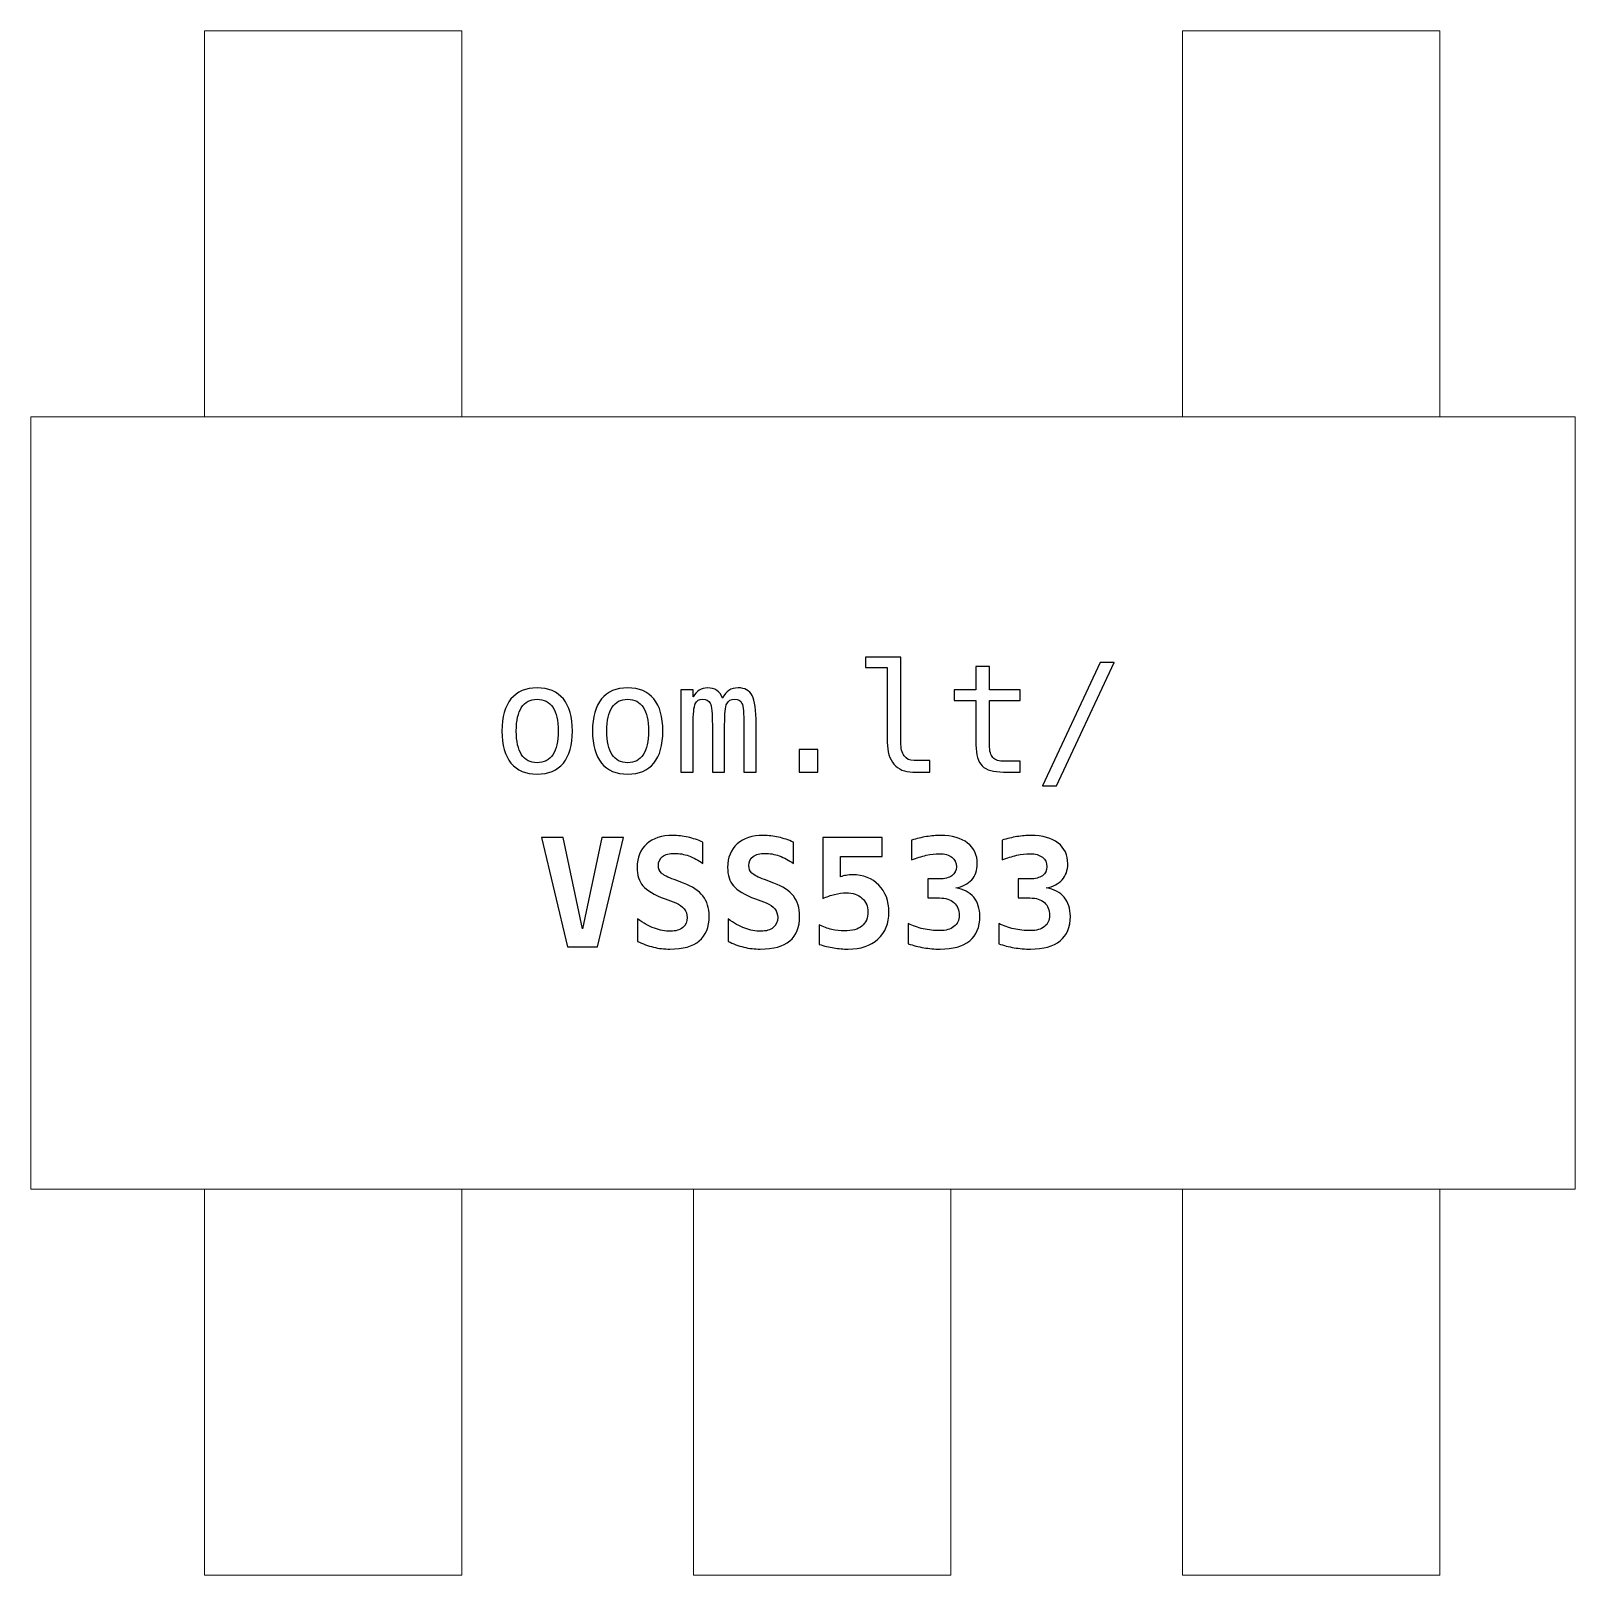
# Model space of a CAD drawing. Header units: centimetres. Extents: x -10.65 to -10.35, y -15 to -14.7.
import ezdxf

# ---------------------------------------------------------------- set-up
doc = ezdxf.new("R2010")
doc.units = ezdxf.units.CM
doc.header["$MEASUREMENT"] = 0
doc.layers.add('Layer 1', color=7, linetype='Continuous')

msp = doc.modelspace()

# ---------------------------------------------------------------- linework, layer by layer
at = {"layer": 'Layer 1', "color": 7, "lineweight": 9}
for points in [[(-10.61625, -14.77499), (-10.61625, -14.77499), (-10.61625, -14.69999), (-10.61625, -14.69999), (-10.61625, -14.69999), (-10.61625, -14.69999), (-10.56625, -14.69999), (-10.56625, -14.69999), (-10.56625, -14.69999), (-10.56625, -14.69999), (-10.56625, -14.77499), (-10.56625, -14.77499), (-10.56625, -14.77499), (-10.56625, -14.77499), (-10.61625, -14.77499), (-10.61625, -14.77499)], [(-10.42625, -14.77499), (-10.42625, -14.77499), (-10.42625, -14.69999), (-10.42625, -14.69999), (-10.42625, -14.69999), (-10.42625, -14.69999), (-10.37625, -14.69999), (-10.37625, -14.69999), (-10.37625, -14.69999), (-10.37625, -14.69999), (-10.37625, -14.77499), (-10.37625, -14.77499), (-10.37625, -14.77499), (-10.37625, -14.77499), (-10.42625, -14.77499), (-10.42625, -14.77499)], [(-10.61625, -15), (-10.61625, -15), (-10.61625, -14.925), (-10.61625, -14.925), (-10.61625, -14.925), (-10.61625, -14.925), (-10.56625, -14.925), (-10.56625, -14.925), (-10.56625, -14.925), (-10.56625, -14.925), (-10.56625, -15), (-10.56625, -15), (-10.56625, -15), (-10.56625, -15), (-10.61625, -15), (-10.61625, -15)], [(-10.52125, -15), (-10.52125, -15), (-10.52125, -14.925), (-10.52125, -14.925), (-10.52125, -14.925), (-10.52125, -14.925), (-10.47125, -14.925), (-10.47125, -14.925), (-10.47125, -14.925), (-10.47125, -14.925), (-10.47125, -15), (-10.47125, -15), (-10.47125, -15), (-10.47125, -15), (-10.52125, -15), (-10.52125, -15)], [(-10.42625, -15), (-10.42625, -15), (-10.42625, -14.925), (-10.42625, -14.925), (-10.42625, -14.925), (-10.42625, -14.925), (-10.37625, -14.925), (-10.37625, -14.925), (-10.37625, -14.925), (-10.37625, -14.925), (-10.37625, -15), (-10.37625, -15), (-10.37625, -15), (-10.37625, -15), (-10.42625, -15), (-10.42625, -15)]]:
    msp.add_open_spline(points, degree=3, knots=[0, 0, 0, 0, 0.25, 0.25, 0.25, 0.25, 0.5, 0.5, 0.5, 0.5, 0.75, 0.75, 0.75, 0.75, 1, 1, 1, 1], dxfattribs=at)
at = {"layer": 'Layer 1', "color": 250, "lineweight": 9}
msp.add_open_spline([(-10.65, -14.925), (-10.65, -14.925), (-10.65, -14.775), (-10.65, -14.775), (-10.65, -14.775), (-10.65, -14.775), (-10.35, -14.775), (-10.35, -14.775), (-10.35, -14.775), (-10.35, -14.775), (-10.35, -14.925), (-10.35, -14.925), (-10.35, -14.925), (-10.35, -14.925), (-10.65, -14.925), (-10.65, -14.925)], degree=3, knots=[0, 0, 0, 0, 0.25, 0.25, 0.25, 0.25, 0.5, 0.5, 0.5, 0.5, 0.75, 0.75, 0.75, 0.75, 1, 1, 1, 1], dxfattribs=at)
at = {"layer": 'Layer 1', "color": 250}
for points, knots in [([(-10.481, -14.83819), (-10.481, -14.83937), (-10.48079, -14.84026), (-10.48035, -14.84086), (-10.48035, -14.84086), (-10.47992, -14.84145), (-10.47928, -14.84176), (-10.47843, -14.84176), (-10.47843, -14.84176), (-10.47843, -14.84176), (-10.47537, -14.84176), (-10.47537, -14.84176), (-10.47537, -14.84176), (-10.47537, -14.84176), (-10.47537, -14.84398), (-10.47537, -14.84398), (-10.47537, -14.84398), (-10.47537, -14.84398), (-10.47869, -14.84398), (-10.47869, -14.84398), (-10.47869, -14.84398), (-10.48026, -14.84398), (-10.48147, -14.84347), (-10.48233, -14.84247), (-10.48233, -14.84247), (-10.48319, -14.84146), (-10.48362, -14.84003), (-10.48362, -14.83819), (-10.48362, -14.83819), (-10.48362, -14.83819), (-10.48362, -14.82369), (-10.48362, -14.82369), (-10.48362, -14.82369), (-10.48362, -14.82369), (-10.48783, -14.82369), (-10.48783, -14.82369), (-10.48783, -14.82369), (-10.48783, -14.82369), (-10.48783, -14.82164), (-10.48783, -14.82164), (-10.48783, -14.82164), (-10.48783, -14.82164), (-10.481, -14.82164), (-10.481, -14.82164), (-10.481, -14.82164), (-10.481, -14.82164), (-10.481, -14.83819), (-10.481, -14.83819)], [0, 0, 0, 0, 0.083333, 0.083333, 0.083333, 0.083333, 0.166667, 0.166667, 0.166667, 0.166667, 0.25, 0.25, 0.25, 0.25, 0.333333, 0.333333, 0.333333, 0.333333, 0.416667, 0.416667, 0.416667, 0.416667, 0.5, 0.5, 0.5, 0.5, 0.583333, 0.583333, 0.583333, 0.583333, 0.666667, 0.666667, 0.666667, 0.666667, 0.75, 0.75, 0.75, 0.75, 0.833333, 0.833333, 0.833333, 0.833333, 0.916667, 0.916667, 0.916667, 0.916667, 1, 1, 1, 1]), ([(-10.481, -14.83819), (-10.481, -14.83937), (-10.48079, -14.84026), (-10.48035, -14.84086), (-10.48035, -14.84086), (-10.47992, -14.84145), (-10.47928, -14.84176), (-10.47843, -14.84176), (-10.47843, -14.84176), (-10.47843, -14.84176), (-10.47537, -14.84176), (-10.47537, -14.84176), (-10.47537, -14.84176), (-10.47537, -14.84176), (-10.47537, -14.84398), (-10.47537, -14.84398), (-10.47537, -14.84398), (-10.47537, -14.84398), (-10.47869, -14.84398), (-10.47869, -14.84398), (-10.47869, -14.84398), (-10.48026, -14.84398), (-10.48147, -14.84347), (-10.48233, -14.84247), (-10.48233, -14.84247), (-10.48319, -14.84146), (-10.48362, -14.84003), (-10.48362, -14.83819), (-10.48362, -14.83819), (-10.48362, -14.83819), (-10.48362, -14.82369), (-10.48362, -14.82369), (-10.48362, -14.82369), (-10.48362, -14.82369), (-10.48783, -14.82369), (-10.48783, -14.82369), (-10.48783, -14.82369), (-10.48783, -14.82369), (-10.48783, -14.82164), (-10.48783, -14.82164), (-10.48783, -14.82164), (-10.48783, -14.82164), (-10.481, -14.82164), (-10.481, -14.82164), (-10.481, -14.82164), (-10.481, -14.82164), (-10.481, -14.83819), (-10.481, -14.83819)], [0, 0, 0, 0, 0.083333, 0.083333, 0.083333, 0.083333, 0.166667, 0.166667, 0.166667, 0.166667, 0.25, 0.25, 0.25, 0.25, 0.333333, 0.333333, 0.333333, 0.333333, 0.416667, 0.416667, 0.416667, 0.416667, 0.5, 0.5, 0.5, 0.5, 0.583333, 0.583333, 0.583333, 0.583333, 0.666667, 0.666667, 0.666667, 0.666667, 0.75, 0.75, 0.75, 0.75, 0.833333, 0.833333, 0.833333, 0.833333, 0.916667, 0.916667, 0.916667, 0.916667, 1, 1, 1, 1]), ([(-10.46377, -14.82348), (-10.46377, -14.82348), (-10.46377, -14.82801), (-10.46377, -14.82801), (-10.46377, -14.82801), (-10.46377, -14.82801), (-10.45781, -14.82801), (-10.45781, -14.82801), (-10.45781, -14.82801), (-10.45781, -14.82801), (-10.45781, -14.83005), (-10.45781, -14.83005), (-10.45781, -14.83005), (-10.45781, -14.83005), (-10.46377, -14.83005), (-10.46377, -14.83005), (-10.46377, -14.83005), (-10.46377, -14.83005), (-10.46377, -14.83872), (-10.46377, -14.83872), (-10.46377, -14.83872), (-10.46377, -14.8399), (-10.46355, -14.84072), (-10.4631, -14.84118), (-10.4631, -14.84118), (-10.46266, -14.84165), (-10.46188, -14.84188), (-10.46077, -14.84188), (-10.46077, -14.84188), (-10.46077, -14.84188), (-10.45781, -14.84188), (-10.45781, -14.84188), (-10.45781, -14.84188), (-10.45781, -14.84188), (-10.45781, -14.84398), (-10.45781, -14.84398), (-10.45781, -14.84398), (-10.45781, -14.84398), (-10.46102, -14.84398), (-10.46102, -14.84398), (-10.46102, -14.84398), (-10.46299, -14.84398), (-10.46438, -14.84359), (-10.46519, -14.8428), (-10.46519, -14.8428), (-10.46599, -14.84201), (-10.4664, -14.84065), (-10.4664, -14.83872), (-10.4664, -14.83872), (-10.4664, -14.83872), (-10.4664, -14.83005), (-10.4664, -14.83005), (-10.4664, -14.83005), (-10.4664, -14.83005), (-10.47066, -14.83005), (-10.47066, -14.83005), (-10.47066, -14.83005), (-10.47066, -14.83005), (-10.47066, -14.82801), (-10.47066, -14.82801), (-10.47066, -14.82801), (-10.47066, -14.82801), (-10.4664, -14.82801), (-10.4664, -14.82801), (-10.4664, -14.82801), (-10.4664, -14.82801), (-10.4664, -14.82348), (-10.4664, -14.82348), (-10.4664, -14.82348), (-10.4664, -14.82348), (-10.46377, -14.82348), (-10.46377, -14.82348)], [0, 0, 0, 0, 0.055556, 0.055556, 0.055556, 0.055556, 0.111111, 0.111111, 0.111111, 0.111111, 0.166667, 0.166667, 0.166667, 0.166667, 0.222222, 0.222222, 0.222222, 0.222222, 0.277778, 0.277778, 0.277778, 0.277778, 0.333333, 0.333333, 0.333333, 0.333333, 0.388889, 0.388889, 0.388889, 0.388889, 0.444444, 0.444444, 0.444444, 0.444444, 0.5, 0.5, 0.5, 0.5, 0.555556, 0.555556, 0.555556, 0.555556, 0.611111, 0.611111, 0.611111, 0.611111, 0.666667, 0.666667, 0.666667, 0.666667, 0.722222, 0.722222, 0.722222, 0.722222, 0.777778, 0.777778, 0.777778, 0.777778, 0.833333, 0.833333, 0.833333, 0.833333, 0.888889, 0.888889, 0.888889, 0.888889, 0.944444, 0.944444, 0.944444, 0.944444, 1, 1, 1, 1]), ([(-10.46377, -14.82348), (-10.46377, -14.82348), (-10.46377, -14.82801), (-10.46377, -14.82801), (-10.46377, -14.82801), (-10.46377, -14.82801), (-10.45781, -14.82801), (-10.45781, -14.82801), (-10.45781, -14.82801), (-10.45781, -14.82801), (-10.45781, -14.83005), (-10.45781, -14.83005), (-10.45781, -14.83005), (-10.45781, -14.83005), (-10.46377, -14.83005), (-10.46377, -14.83005), (-10.46377, -14.83005), (-10.46377, -14.83005), (-10.46377, -14.83872), (-10.46377, -14.83872), (-10.46377, -14.83872), (-10.46377, -14.8399), (-10.46355, -14.84072), (-10.4631, -14.84118), (-10.4631, -14.84118), (-10.46266, -14.84165), (-10.46188, -14.84188), (-10.46077, -14.84188), (-10.46077, -14.84188), (-10.46077, -14.84188), (-10.45781, -14.84188), (-10.45781, -14.84188), (-10.45781, -14.84188), (-10.45781, -14.84188), (-10.45781, -14.84398), (-10.45781, -14.84398), (-10.45781, -14.84398), (-10.45781, -14.84398), (-10.46102, -14.84398), (-10.46102, -14.84398), (-10.46102, -14.84398), (-10.46299, -14.84398), (-10.46438, -14.84359), (-10.46519, -14.8428), (-10.46519, -14.8428), (-10.46599, -14.84201), (-10.4664, -14.84065), (-10.4664, -14.83872), (-10.4664, -14.83872), (-10.4664, -14.83872), (-10.4664, -14.83005), (-10.4664, -14.83005), (-10.4664, -14.83005), (-10.4664, -14.83005), (-10.47066, -14.83005), (-10.47066, -14.83005), (-10.47066, -14.83005), (-10.47066, -14.83005), (-10.47066, -14.82801), (-10.47066, -14.82801), (-10.47066, -14.82801), (-10.47066, -14.82801), (-10.4664, -14.82801), (-10.4664, -14.82801), (-10.4664, -14.82801), (-10.4664, -14.82801), (-10.4664, -14.82348), (-10.4664, -14.82348), (-10.4664, -14.82348), (-10.4664, -14.82348), (-10.46377, -14.82348), (-10.46377, -14.82348)], [0, 0, 0, 0, 0.055556, 0.055556, 0.055556, 0.055556, 0.111111, 0.111111, 0.111111, 0.111111, 0.166667, 0.166667, 0.166667, 0.166667, 0.222222, 0.222222, 0.222222, 0.222222, 0.277778, 0.277778, 0.277778, 0.277778, 0.333333, 0.333333, 0.333333, 0.333333, 0.388889, 0.388889, 0.388889, 0.388889, 0.444444, 0.444444, 0.444444, 0.444444, 0.5, 0.5, 0.5, 0.5, 0.555556, 0.555556, 0.555556, 0.555556, 0.611111, 0.611111, 0.611111, 0.611111, 0.666667, 0.666667, 0.666667, 0.666667, 0.722222, 0.722222, 0.722222, 0.722222, 0.777778, 0.777778, 0.777778, 0.777778, 0.833333, 0.833333, 0.833333, 0.833333, 0.888889, 0.888889, 0.888889, 0.888889, 0.944444, 0.944444, 0.944444, 0.944444, 1, 1, 1, 1]), ([(-10.44227, -14.82269), (-10.44227, -14.82269), (-10.43956, -14.82269), (-10.43956, -14.82269), (-10.43956, -14.82269), (-10.43956, -14.82269), (-10.45077, -14.84669), (-10.45077, -14.84669), (-10.45077, -14.84669), (-10.45077, -14.84669), (-10.45349, -14.84669), (-10.45349, -14.84669), (-10.45349, -14.84669), (-10.45349, -14.84669), (-10.44227, -14.82269), (-10.44227, -14.82269)], [0, 0, 0, 0, 0.25, 0.25, 0.25, 0.25, 0.5, 0.5, 0.5, 0.5, 0.75, 0.75, 0.75, 0.75, 1, 1, 1, 1]), ([(-10.44227, -14.82269), (-10.44227, -14.82269), (-10.43956, -14.82269), (-10.43956, -14.82269), (-10.43956, -14.82269), (-10.43956, -14.82269), (-10.45077, -14.84669), (-10.45077, -14.84669), (-10.45077, -14.84669), (-10.45077, -14.84669), (-10.45349, -14.84669), (-10.45349, -14.84669), (-10.45349, -14.84669), (-10.45349, -14.84669), (-10.44227, -14.82269), (-10.44227, -14.82269)], [0, 0, 0, 0, 0.25, 0.25, 0.25, 0.25, 0.5, 0.5, 0.5, 0.5, 0.75, 0.75, 0.75, 0.75, 1, 1, 1, 1]), ([(-10.55165, -14.82763), (-10.54943, -14.82763), (-10.54774, -14.82834), (-10.54656, -14.82978), (-10.54656, -14.82978), (-10.54539, -14.83121), (-10.5448, -14.83329), (-10.5448, -14.83601), (-10.5448, -14.83601), (-10.5448, -14.83874), (-10.54539, -14.84082), (-10.54656, -14.84225), (-10.54656, -14.84225), (-10.54773, -14.84368), (-10.54942, -14.84439), (-10.55165, -14.84439), (-10.55165, -14.84439), (-10.55386, -14.84439), (-10.55555, -14.84368), (-10.55673, -14.84225), (-10.55673, -14.84225), (-10.55789, -14.84082), (-10.55848, -14.83874), (-10.55848, -14.83601), (-10.55848, -14.83601), (-10.55848, -14.83329), (-10.55789, -14.83121), (-10.55673, -14.82978), (-10.55673, -14.82978), (-10.55555, -14.82834), (-10.55386, -14.82763), (-10.55165, -14.82763)], [0, 0, 0, 0, 0.125, 0.125, 0.125, 0.125, 0.25, 0.25, 0.25, 0.25, 0.375, 0.375, 0.375, 0.375, 0.5, 0.5, 0.5, 0.5, 0.625, 0.625, 0.625, 0.625, 0.75, 0.75, 0.75, 0.75, 0.875, 0.875, 0.875, 0.875, 1, 1, 1, 1]), ([(-10.55165, -14.82763), (-10.54943, -14.82763), (-10.54774, -14.82834), (-10.54656, -14.82978), (-10.54656, -14.82978), (-10.54539, -14.83121), (-10.5448, -14.83329), (-10.5448, -14.83601), (-10.5448, -14.83601), (-10.5448, -14.83874), (-10.54539, -14.84082), (-10.54656, -14.84225), (-10.54656, -14.84225), (-10.54773, -14.84368), (-10.54942, -14.84439), (-10.55165, -14.84439), (-10.55165, -14.84439), (-10.55386, -14.84439), (-10.55555, -14.84368), (-10.55673, -14.84225), (-10.55673, -14.84225), (-10.55789, -14.84082), (-10.55848, -14.83874), (-10.55848, -14.83601), (-10.55848, -14.83601), (-10.55848, -14.83329), (-10.55789, -14.83121), (-10.55673, -14.82978), (-10.55673, -14.82978), (-10.55555, -14.82834), (-10.55386, -14.82763), (-10.55165, -14.82763)], [0, 0, 0, 0, 0.125, 0.125, 0.125, 0.125, 0.25, 0.25, 0.25, 0.25, 0.375, 0.375, 0.375, 0.375, 0.5, 0.5, 0.5, 0.5, 0.625, 0.625, 0.625, 0.625, 0.75, 0.75, 0.75, 0.75, 0.875, 0.875, 0.875, 0.875, 1, 1, 1, 1]), ([(-10.53407, -14.82763), (-10.53185, -14.82763), (-10.53016, -14.82834), (-10.52898, -14.82978), (-10.52898, -14.82978), (-10.52781, -14.83121), (-10.52722, -14.83329), (-10.52722, -14.83601), (-10.52722, -14.83601), (-10.52722, -14.83874), (-10.52781, -14.84082), (-10.52898, -14.84225), (-10.52898, -14.84225), (-10.53015, -14.84368), (-10.53184, -14.84439), (-10.53407, -14.84439), (-10.53407, -14.84439), (-10.53628, -14.84439), (-10.53797, -14.84368), (-10.53915, -14.84225), (-10.53915, -14.84225), (-10.54031, -14.84082), (-10.5409, -14.83874), (-10.5409, -14.83601), (-10.5409, -14.83601), (-10.5409, -14.83329), (-10.54031, -14.83121), (-10.53915, -14.82978), (-10.53915, -14.82978), (-10.53797, -14.82834), (-10.53628, -14.82763), (-10.53407, -14.82763)], [0, 0, 0, 0, 0.125, 0.125, 0.125, 0.125, 0.25, 0.25, 0.25, 0.25, 0.375, 0.375, 0.375, 0.375, 0.5, 0.5, 0.5, 0.5, 0.625, 0.625, 0.625, 0.625, 0.75, 0.75, 0.75, 0.75, 0.875, 0.875, 0.875, 0.875, 1, 1, 1, 1]), ([(-10.53407, -14.82763), (-10.53185, -14.82763), (-10.53016, -14.82834), (-10.52898, -14.82978), (-10.52898, -14.82978), (-10.52781, -14.83121), (-10.52722, -14.83329), (-10.52722, -14.83601), (-10.52722, -14.83601), (-10.52722, -14.83874), (-10.52781, -14.84082), (-10.52898, -14.84225), (-10.52898, -14.84225), (-10.53015, -14.84368), (-10.53184, -14.84439), (-10.53407, -14.84439), (-10.53407, -14.84439), (-10.53628, -14.84439), (-10.53797, -14.84368), (-10.53915, -14.84225), (-10.53915, -14.84225), (-10.54031, -14.84082), (-10.5409, -14.83874), (-10.5409, -14.83601), (-10.5409, -14.83601), (-10.5409, -14.83329), (-10.54031, -14.83121), (-10.53915, -14.82978), (-10.53915, -14.82978), (-10.53797, -14.82834), (-10.53628, -14.82763), (-10.53407, -14.82763)], [0, 0, 0, 0, 0.125, 0.125, 0.125, 0.125, 0.25, 0.25, 0.25, 0.25, 0.375, 0.375, 0.375, 0.375, 0.5, 0.5, 0.5, 0.5, 0.625, 0.625, 0.625, 0.625, 0.75, 0.75, 0.75, 0.75, 0.875, 0.875, 0.875, 0.875, 1, 1, 1, 1]), ([(-10.51563, -14.82964), (-10.51531, -14.82895), (-10.5149, -14.82845), (-10.5144, -14.82812), (-10.5144, -14.82812), (-10.5139, -14.82779), (-10.5133, -14.82763), (-10.5126, -14.82763), (-10.5126, -14.82763), (-10.51131, -14.82763), (-10.51041, -14.82812), (-10.50988, -14.82912), (-10.50988, -14.82912), (-10.50935, -14.83011), (-10.50909, -14.83198), (-10.50909, -14.83473), (-10.50909, -14.83473), (-10.50909, -14.83473), (-10.50909, -14.84398), (-10.50909, -14.84398), (-10.50909, -14.84398), (-10.50909, -14.84398), (-10.51148, -14.84398), (-10.51148, -14.84398), (-10.51148, -14.84398), (-10.51148, -14.84398), (-10.51148, -14.83484), (-10.51148, -14.83484), (-10.51148, -14.83484), (-10.51148, -14.83259), (-10.51161, -14.83119), (-10.51186, -14.83064), (-10.51186, -14.83064), (-10.51211, -14.8301), (-10.51257, -14.82982), (-10.51324, -14.82982), (-10.51324, -14.82982), (-10.514, -14.82982), (-10.51452, -14.83011), (-10.5148, -14.8307), (-10.5148, -14.8307), (-10.51508, -14.83128), (-10.51522, -14.83267), (-10.51522, -14.83484), (-10.51522, -14.83484), (-10.51522, -14.83484), (-10.51522, -14.84398), (-10.51522, -14.84398), (-10.51522, -14.84398), (-10.51522, -14.84398), (-10.51761, -14.84398), (-10.51761, -14.84398), (-10.51761, -14.84398), (-10.51761, -14.84398), (-10.51761, -14.83484), (-10.51761, -14.83484), (-10.51761, -14.83484), (-10.51761, -14.83256), (-10.51775, -14.83115), (-10.51802, -14.83062), (-10.51802, -14.83062), (-10.51829, -14.83009), (-10.51878, -14.82982), (-10.51948, -14.82982), (-10.51948, -14.82982), (-10.52018, -14.82982), (-10.52066, -14.83011), (-10.52093, -14.8307), (-10.52093, -14.8307), (-10.5212, -14.83128), (-10.52134, -14.83267), (-10.52134, -14.83484), (-10.52134, -14.83484), (-10.52134, -14.83484), (-10.52134, -14.84398), (-10.52134, -14.84398), (-10.52134, -14.84398), (-10.52134, -14.84398), (-10.52372, -14.84398), (-10.52372, -14.84398), (-10.52372, -14.84398), (-10.52372, -14.84398), (-10.52372, -14.82801), (-10.52372, -14.82801), (-10.52372, -14.82801), (-10.52372, -14.82801), (-10.52134, -14.82801), (-10.52134, -14.82801), (-10.52134, -14.82801), (-10.52134, -14.82801), (-10.52134, -14.82938), (-10.52134, -14.82938), (-10.52134, -14.82938), (-10.52103, -14.82881), (-10.52063, -14.82838), (-10.52016, -14.82808), (-10.52016, -14.82808), (-10.51969, -14.82778), (-10.51916, -14.82763), (-10.51856, -14.82763), (-10.51856, -14.82763), (-10.51783, -14.82763), (-10.51724, -14.82779), (-10.51675, -14.82812), (-10.51675, -14.82812), (-10.51627, -14.82846), (-10.5159, -14.82896), (-10.51563, -14.82964)], [0, 0, 0, 0, 0.037037, 0.037037, 0.037037, 0.037037, 0.074074, 0.074074, 0.074074, 0.074074, 0.111111, 0.111111, 0.111111, 0.111111, 0.148148, 0.148148, 0.148148, 0.148148, 0.185185, 0.185185, 0.185185, 0.185185, 0.222222, 0.222222, 0.222222, 0.222222, 0.259259, 0.259259, 0.259259, 0.259259, 0.296296, 0.296296, 0.296296, 0.296296, 0.333333, 0.333333, 0.333333, 0.333333, 0.37037, 0.37037, 0.37037, 0.37037, 0.407407, 0.407407, 0.407407, 0.407407, 0.444444, 0.444444, 0.444444, 0.444444, 0.481481, 0.481481, 0.481481, 0.481481, 0.518519, 0.518519, 0.518519, 0.518519, 0.555556, 0.555556, 0.555556, 0.555556, 0.592593, 0.592593, 0.592593, 0.592593, 0.62963, 0.62963, 0.62963, 0.62963, 0.666667, 0.666667, 0.666667, 0.666667, 0.703704, 0.703704, 0.703704, 0.703704, 0.740741, 0.740741, 0.740741, 0.740741, 0.777778, 0.777778, 0.777778, 0.777778, 0.814815, 0.814815, 0.814815, 0.814815, 0.851852, 0.851852, 0.851852, 0.851852, 0.888889, 0.888889, 0.888889, 0.888889, 0.925926, 0.925926, 0.925926, 0.925926, 0.962963, 0.962963, 0.962963, 0.962963, 1, 1, 1, 1]), ([(-10.51563, -14.82964), (-10.51531, -14.82895), (-10.5149, -14.82845), (-10.5144, -14.82812), (-10.5144, -14.82812), (-10.5139, -14.82779), (-10.5133, -14.82763), (-10.5126, -14.82763), (-10.5126, -14.82763), (-10.51131, -14.82763), (-10.51041, -14.82812), (-10.50988, -14.82912), (-10.50988, -14.82912), (-10.50935, -14.83011), (-10.50909, -14.83198), (-10.50909, -14.83473), (-10.50909, -14.83473), (-10.50909, -14.83473), (-10.50909, -14.84398), (-10.50909, -14.84398), (-10.50909, -14.84398), (-10.50909, -14.84398), (-10.51148, -14.84398), (-10.51148, -14.84398), (-10.51148, -14.84398), (-10.51148, -14.84398), (-10.51148, -14.83484), (-10.51148, -14.83484), (-10.51148, -14.83484), (-10.51148, -14.83259), (-10.51161, -14.83119), (-10.51186, -14.83064), (-10.51186, -14.83064), (-10.51211, -14.8301), (-10.51257, -14.82982), (-10.51324, -14.82982), (-10.51324, -14.82982), (-10.514, -14.82982), (-10.51452, -14.83011), (-10.5148, -14.8307), (-10.5148, -14.8307), (-10.51508, -14.83128), (-10.51522, -14.83267), (-10.51522, -14.83484), (-10.51522, -14.83484), (-10.51522, -14.83484), (-10.51522, -14.84398), (-10.51522, -14.84398), (-10.51522, -14.84398), (-10.51522, -14.84398), (-10.51761, -14.84398), (-10.51761, -14.84398), (-10.51761, -14.84398), (-10.51761, -14.84398), (-10.51761, -14.83484), (-10.51761, -14.83484), (-10.51761, -14.83484), (-10.51761, -14.83256), (-10.51775, -14.83115), (-10.51802, -14.83062), (-10.51802, -14.83062), (-10.51829, -14.83009), (-10.51878, -14.82982), (-10.51948, -14.82982), (-10.51948, -14.82982), (-10.52018, -14.82982), (-10.52066, -14.83011), (-10.52093, -14.8307), (-10.52093, -14.8307), (-10.5212, -14.83128), (-10.52134, -14.83267), (-10.52134, -14.83484), (-10.52134, -14.83484), (-10.52134, -14.83484), (-10.52134, -14.84398), (-10.52134, -14.84398), (-10.52134, -14.84398), (-10.52134, -14.84398), (-10.52372, -14.84398), (-10.52372, -14.84398), (-10.52372, -14.84398), (-10.52372, -14.84398), (-10.52372, -14.82801), (-10.52372, -14.82801), (-10.52372, -14.82801), (-10.52372, -14.82801), (-10.52134, -14.82801), (-10.52134, -14.82801), (-10.52134, -14.82801), (-10.52134, -14.82801), (-10.52134, -14.82938), (-10.52134, -14.82938), (-10.52134, -14.82938), (-10.52103, -14.82881), (-10.52063, -14.82838), (-10.52016, -14.82808), (-10.52016, -14.82808), (-10.51969, -14.82778), (-10.51916, -14.82763), (-10.51856, -14.82763), (-10.51856, -14.82763), (-10.51783, -14.82763), (-10.51724, -14.82779), (-10.51675, -14.82812), (-10.51675, -14.82812), (-10.51627, -14.82846), (-10.5159, -14.82896), (-10.51563, -14.82964)], [0, 0, 0, 0, 0.037037, 0.037037, 0.037037, 0.037037, 0.074074, 0.074074, 0.074074, 0.074074, 0.111111, 0.111111, 0.111111, 0.111111, 0.148148, 0.148148, 0.148148, 0.148148, 0.185185, 0.185185, 0.185185, 0.185185, 0.222222, 0.222222, 0.222222, 0.222222, 0.259259, 0.259259, 0.259259, 0.259259, 0.296296, 0.296296, 0.296296, 0.296296, 0.333333, 0.333333, 0.333333, 0.333333, 0.37037, 0.37037, 0.37037, 0.37037, 0.407407, 0.407407, 0.407407, 0.407407, 0.444444, 0.444444, 0.444444, 0.444444, 0.481481, 0.481481, 0.481481, 0.481481, 0.518519, 0.518519, 0.518519, 0.518519, 0.555556, 0.555556, 0.555556, 0.555556, 0.592593, 0.592593, 0.592593, 0.592593, 0.62963, 0.62963, 0.62963, 0.62963, 0.666667, 0.666667, 0.666667, 0.666667, 0.703704, 0.703704, 0.703704, 0.703704, 0.740741, 0.740741, 0.740741, 0.740741, 0.777778, 0.777778, 0.777778, 0.777778, 0.814815, 0.814815, 0.814815, 0.814815, 0.851852, 0.851852, 0.851852, 0.851852, 0.888889, 0.888889, 0.888889, 0.888889, 0.925926, 0.925926, 0.925926, 0.925926, 0.962963, 0.962963, 0.962963, 0.962963, 1, 1, 1, 1]), ([(-10.55165, -14.82985), (-10.55298, -14.82985), (-10.55399, -14.83037), (-10.55467, -14.8314), (-10.55467, -14.8314), (-10.55536, -14.83244), (-10.5557, -14.83398), (-10.5557, -14.83601), (-10.5557, -14.83601), (-10.5557, -14.83803), (-10.55536, -14.83957), (-10.55467, -14.84061), (-10.55467, -14.84061), (-10.55399, -14.84165), (-10.55298, -14.84217), (-10.55165, -14.84217), (-10.55165, -14.84217), (-10.55031, -14.84217), (-10.5493, -14.84165), (-10.54861, -14.84061), (-10.54861, -14.84061), (-10.54792, -14.83957), (-10.54758, -14.83803), (-10.54758, -14.83601), (-10.54758, -14.83601), (-10.54758, -14.83398), (-10.54792, -14.83244), (-10.54861, -14.8314), (-10.54861, -14.8314), (-10.5493, -14.83037), (-10.55031, -14.82985), (-10.55165, -14.82985)], [0, 0, 0, 0, 0.125, 0.125, 0.125, 0.125, 0.25, 0.25, 0.25, 0.25, 0.375, 0.375, 0.375, 0.375, 0.5, 0.5, 0.5, 0.5, 0.625, 0.625, 0.625, 0.625, 0.75, 0.75, 0.75, 0.75, 0.875, 0.875, 0.875, 0.875, 1, 1, 1, 1]), ([(-10.55165, -14.82985), (-10.55298, -14.82985), (-10.55399, -14.83037), (-10.55467, -14.8314), (-10.55467, -14.8314), (-10.55536, -14.83244), (-10.5557, -14.83398), (-10.5557, -14.83601), (-10.5557, -14.83601), (-10.5557, -14.83803), (-10.55536, -14.83957), (-10.55467, -14.84061), (-10.55467, -14.84061), (-10.55399, -14.84165), (-10.55298, -14.84217), (-10.55165, -14.84217), (-10.55165, -14.84217), (-10.55031, -14.84217), (-10.5493, -14.84165), (-10.54861, -14.84061), (-10.54861, -14.84061), (-10.54792, -14.83957), (-10.54758, -14.83803), (-10.54758, -14.83601), (-10.54758, -14.83601), (-10.54758, -14.83398), (-10.54792, -14.83244), (-10.54861, -14.8314), (-10.54861, -14.8314), (-10.5493, -14.83037), (-10.55031, -14.82985), (-10.55165, -14.82985)], [0, 0, 0, 0, 0.125, 0.125, 0.125, 0.125, 0.25, 0.25, 0.25, 0.25, 0.375, 0.375, 0.375, 0.375, 0.5, 0.5, 0.5, 0.5, 0.625, 0.625, 0.625, 0.625, 0.75, 0.75, 0.75, 0.75, 0.875, 0.875, 0.875, 0.875, 1, 1, 1, 1]), ([(-10.53407, -14.82985), (-10.5354, -14.82985), (-10.53641, -14.83037), (-10.53709, -14.8314), (-10.53709, -14.8314), (-10.53778, -14.83244), (-10.53812, -14.83398), (-10.53812, -14.83601), (-10.53812, -14.83601), (-10.53812, -14.83803), (-10.53778, -14.83957), (-10.53709, -14.84061), (-10.53709, -14.84061), (-10.53641, -14.84165), (-10.5354, -14.84217), (-10.53407, -14.84217), (-10.53407, -14.84217), (-10.53273, -14.84217), (-10.53172, -14.84165), (-10.53103, -14.84061), (-10.53103, -14.84061), (-10.53034, -14.83957), (-10.53, -14.83803), (-10.53, -14.83601), (-10.53, -14.83601), (-10.53, -14.83398), (-10.53034, -14.83244), (-10.53103, -14.8314), (-10.53103, -14.8314), (-10.53172, -14.83037), (-10.53273, -14.82985), (-10.53407, -14.82985)], [0, 0, 0, 0, 0.125, 0.125, 0.125, 0.125, 0.25, 0.25, 0.25, 0.25, 0.375, 0.375, 0.375, 0.375, 0.5, 0.5, 0.5, 0.5, 0.625, 0.625, 0.625, 0.625, 0.75, 0.75, 0.75, 0.75, 0.875, 0.875, 0.875, 0.875, 1, 1, 1, 1]), ([(-10.53407, -14.82985), (-10.5354, -14.82985), (-10.53641, -14.83037), (-10.53709, -14.8314), (-10.53709, -14.8314), (-10.53778, -14.83244), (-10.53812, -14.83398), (-10.53812, -14.83601), (-10.53812, -14.83601), (-10.53812, -14.83803), (-10.53778, -14.83957), (-10.53709, -14.84061), (-10.53709, -14.84061), (-10.53641, -14.84165), (-10.5354, -14.84217), (-10.53407, -14.84217), (-10.53407, -14.84217), (-10.53273, -14.84217), (-10.53172, -14.84165), (-10.53103, -14.84061), (-10.53103, -14.84061), (-10.53034, -14.83957), (-10.53, -14.83803), (-10.53, -14.83601), (-10.53, -14.83601), (-10.53, -14.83398), (-10.53034, -14.83244), (-10.53103, -14.8314), (-10.53103, -14.8314), (-10.53172, -14.83037), (-10.53273, -14.82985), (-10.53407, -14.82985)], [0, 0, 0, 0, 0.125, 0.125, 0.125, 0.125, 0.25, 0.25, 0.25, 0.25, 0.375, 0.375, 0.375, 0.375, 0.5, 0.5, 0.5, 0.5, 0.625, 0.625, 0.625, 0.625, 0.75, 0.75, 0.75, 0.75, 0.875, 0.875, 0.875, 0.875, 1, 1, 1, 1]), ([(-10.50072, -14.83963), (-10.50072, -14.83963), (-10.49712, -14.83963), (-10.49712, -14.83963), (-10.49712, -14.83963), (-10.49712, -14.83963), (-10.49712, -14.84398), (-10.49712, -14.84398), (-10.49712, -14.84398), (-10.49712, -14.84398), (-10.50072, -14.84398), (-10.50072, -14.84398), (-10.50072, -14.84398), (-10.50072, -14.84398), (-10.50072, -14.83963), (-10.50072, -14.83963)], [0, 0, 0, 0, 0.25, 0.25, 0.25, 0.25, 0.5, 0.5, 0.5, 0.5, 0.75, 0.75, 0.75, 0.75, 1, 1, 1, 1]), ([(-10.50072, -14.83963), (-10.50072, -14.83963), (-10.49712, -14.83963), (-10.49712, -14.83963), (-10.49712, -14.83963), (-10.49712, -14.83963), (-10.49712, -14.84398), (-10.49712, -14.84398), (-10.49712, -14.84398), (-10.49712, -14.84398), (-10.50072, -14.84398), (-10.50072, -14.84398), (-10.50072, -14.84398), (-10.50072, -14.84398), (-10.50072, -14.83963), (-10.50072, -14.83963)], [0, 0, 0, 0, 0.25, 0.25, 0.25, 0.25, 0.5, 0.5, 0.5, 0.5, 0.75, 0.75, 0.75, 0.75, 1, 1, 1, 1]), ([(-10.52679, -14.86863), (-10.52891, -14.86782), (-10.53034, -14.86697), (-10.5311, -14.86609), (-10.5311, -14.86609), (-10.53185, -14.8652), (-10.53222, -14.864), (-10.53222, -14.8625), (-10.53222, -14.8625), (-10.53222, -14.86057), (-10.5316, -14.85905), (-10.53037, -14.85795), (-10.53037, -14.85795), (-10.52913, -14.85685), (-10.52744, -14.8563), (-10.52528, -14.8563), (-10.52528, -14.8563), (-10.5243, -14.8563), (-10.52332, -14.85641), (-10.52234, -14.85663), (-10.52234, -14.85663), (-10.52136, -14.85686), (-10.52039, -14.85718), (-10.51943, -14.85762), (-10.51943, -14.85762), (-10.51943, -14.85762), (-10.51943, -14.86173), (-10.51943, -14.86173), (-10.51943, -14.86173), (-10.52034, -14.86109), (-10.52125, -14.86061), (-10.52218, -14.86027), (-10.52218, -14.86027), (-10.52311, -14.85994), (-10.52403, -14.85978), (-10.52495, -14.85978), (-10.52495, -14.85978), (-10.52597, -14.85978), (-10.52675, -14.85998), (-10.52729, -14.86039), (-10.52729, -14.86039), (-10.52783, -14.8608), (-10.5281, -14.86138), (-10.5281, -14.86214), (-10.5281, -14.86214), (-10.5281, -14.86273), (-10.5279, -14.86322), (-10.5275, -14.8636), (-10.5275, -14.8636), (-10.52711, -14.86399), (-10.52629, -14.86442), (-10.52503, -14.86488), (-10.52503, -14.86488), (-10.52503, -14.86488), (-10.52322, -14.86556), (-10.52322, -14.86556), (-10.52322, -14.86556), (-10.52151, -14.86619), (-10.52025, -14.86702), (-10.51945, -14.86806), (-10.51945, -14.86806), (-10.51864, -14.8691), (-10.51823, -14.8704), (-10.51823, -14.87198), (-10.51823, -14.87198), (-10.51823, -14.87413), (-10.51887, -14.87573), (-10.52014, -14.87679), (-10.52014, -14.87679), (-10.52141, -14.87785), (-10.52332, -14.87838), (-10.52589, -14.87838), (-10.52589, -14.87838), (-10.52694, -14.87838), (-10.528, -14.87826), (-10.52906, -14.878), (-10.52906, -14.878), (-10.53012, -14.87775), (-10.53114, -14.87738), (-10.53213, -14.87688), (-10.53213, -14.87688), (-10.53213, -14.87688), (-10.53213, -14.87253), (-10.53213, -14.87253), (-10.53213, -14.87253), (-10.53101, -14.87333), (-10.52992, -14.87393), (-10.52888, -14.87432), (-10.52888, -14.87432), (-10.52783, -14.87471), (-10.52679, -14.8749), (-10.52576, -14.8749), (-10.52576, -14.8749), (-10.52473, -14.8749), (-10.52392, -14.87467), (-10.52335, -14.8742), (-10.52335, -14.8742), (-10.52278, -14.87373), (-10.5225, -14.87307), (-10.5225, -14.87222), (-10.5225, -14.87222), (-10.5225, -14.87158), (-10.52269, -14.87103), (-10.52307, -14.87055), (-10.52307, -14.87055), (-10.52345, -14.87007), (-10.524, -14.86969), (-10.52472, -14.86941), (-10.52472, -14.86941), (-10.52472, -14.86941), (-10.52679, -14.86863), (-10.52679, -14.86863)], [0, 0, 0, 0, 0.035714, 0.035714, 0.035714, 0.035714, 0.071429, 0.071429, 0.071429, 0.071429, 0.107143, 0.107143, 0.107143, 0.107143, 0.142857, 0.142857, 0.142857, 0.142857, 0.178571, 0.178571, 0.178571, 0.178571, 0.214286, 0.214286, 0.214286, 0.214286, 0.25, 0.25, 0.25, 0.25, 0.285714, 0.285714, 0.285714, 0.285714, 0.321429, 0.321429, 0.321429, 0.321429, 0.357143, 0.357143, 0.357143, 0.357143, 0.392857, 0.392857, 0.392857, 0.392857, 0.428571, 0.428571, 0.428571, 0.428571, 0.464286, 0.464286, 0.464286, 0.464286, 0.5, 0.5, 0.5, 0.5, 0.535714, 0.535714, 0.535714, 0.535714, 0.571429, 0.571429, 0.571429, 0.571429, 0.607143, 0.607143, 0.607143, 0.607143, 0.642857, 0.642857, 0.642857, 0.642857, 0.678571, 0.678571, 0.678571, 0.678571, 0.714286, 0.714286, 0.714286, 0.714286, 0.75, 0.75, 0.75, 0.75, 0.785714, 0.785714, 0.785714, 0.785714, 0.821429, 0.821429, 0.821429, 0.821429, 0.857143, 0.857143, 0.857143, 0.857143, 0.892857, 0.892857, 0.892857, 0.892857, 0.928571, 0.928571, 0.928571, 0.928571, 0.964286, 0.964286, 0.964286, 0.964286, 1, 1, 1, 1]), ([(-10.52679, -14.86863), (-10.52891, -14.86782), (-10.53034, -14.86697), (-10.5311, -14.86609), (-10.5311, -14.86609), (-10.53185, -14.8652), (-10.53222, -14.864), (-10.53222, -14.8625), (-10.53222, -14.8625), (-10.53222, -14.86057), (-10.5316, -14.85905), (-10.53037, -14.85795), (-10.53037, -14.85795), (-10.52913, -14.85685), (-10.52744, -14.8563), (-10.52528, -14.8563), (-10.52528, -14.8563), (-10.5243, -14.8563), (-10.52332, -14.85641), (-10.52234, -14.85663), (-10.52234, -14.85663), (-10.52136, -14.85686), (-10.52039, -14.85718), (-10.51943, -14.85762), (-10.51943, -14.85762), (-10.51943, -14.85762), (-10.51943, -14.86173), (-10.51943, -14.86173), (-10.51943, -14.86173), (-10.52034, -14.86109), (-10.52125, -14.86061), (-10.52218, -14.86027), (-10.52218, -14.86027), (-10.52311, -14.85994), (-10.52403, -14.85978), (-10.52495, -14.85978), (-10.52495, -14.85978), (-10.52597, -14.85978), (-10.52675, -14.85998), (-10.52729, -14.86039), (-10.52729, -14.86039), (-10.52783, -14.8608), (-10.5281, -14.86138), (-10.5281, -14.86214), (-10.5281, -14.86214), (-10.5281, -14.86273), (-10.5279, -14.86322), (-10.5275, -14.8636), (-10.5275, -14.8636), (-10.52711, -14.86399), (-10.52629, -14.86442), (-10.52503, -14.86488), (-10.52503, -14.86488), (-10.52503, -14.86488), (-10.52322, -14.86556), (-10.52322, -14.86556), (-10.52322, -14.86556), (-10.52151, -14.86619), (-10.52025, -14.86702), (-10.51945, -14.86806), (-10.51945, -14.86806), (-10.51864, -14.8691), (-10.51823, -14.8704), (-10.51823, -14.87198), (-10.51823, -14.87198), (-10.51823, -14.87413), (-10.51887, -14.87573), (-10.52014, -14.87679), (-10.52014, -14.87679), (-10.52141, -14.87785), (-10.52332, -14.87838), (-10.52589, -14.87838), (-10.52589, -14.87838), (-10.52694, -14.87838), (-10.528, -14.87826), (-10.52906, -14.878), (-10.52906, -14.878), (-10.53012, -14.87775), (-10.53114, -14.87738), (-10.53213, -14.87688), (-10.53213, -14.87688), (-10.53213, -14.87688), (-10.53213, -14.87253), (-10.53213, -14.87253), (-10.53213, -14.87253), (-10.53101, -14.87333), (-10.52992, -14.87393), (-10.52888, -14.87432), (-10.52888, -14.87432), (-10.52783, -14.87471), (-10.52679, -14.8749), (-10.52576, -14.8749), (-10.52576, -14.8749), (-10.52473, -14.8749), (-10.52392, -14.87467), (-10.52335, -14.8742), (-10.52335, -14.8742), (-10.52278, -14.87373), (-10.5225, -14.87307), (-10.5225, -14.87222), (-10.5225, -14.87222), (-10.5225, -14.87158), (-10.52269, -14.87103), (-10.52307, -14.87055), (-10.52307, -14.87055), (-10.52345, -14.87007), (-10.524, -14.86969), (-10.52472, -14.86941), (-10.52472, -14.86941), (-10.52472, -14.86941), (-10.52679, -14.86863), (-10.52679, -14.86863)], [0, 0, 0, 0, 0.035714, 0.035714, 0.035714, 0.035714, 0.071429, 0.071429, 0.071429, 0.071429, 0.107143, 0.107143, 0.107143, 0.107143, 0.142857, 0.142857, 0.142857, 0.142857, 0.178571, 0.178571, 0.178571, 0.178571, 0.214286, 0.214286, 0.214286, 0.214286, 0.25, 0.25, 0.25, 0.25, 0.285714, 0.285714, 0.285714, 0.285714, 0.321429, 0.321429, 0.321429, 0.321429, 0.357143, 0.357143, 0.357143, 0.357143, 0.392857, 0.392857, 0.392857, 0.392857, 0.428571, 0.428571, 0.428571, 0.428571, 0.464286, 0.464286, 0.464286, 0.464286, 0.5, 0.5, 0.5, 0.5, 0.535714, 0.535714, 0.535714, 0.535714, 0.571429, 0.571429, 0.571429, 0.571429, 0.607143, 0.607143, 0.607143, 0.607143, 0.642857, 0.642857, 0.642857, 0.642857, 0.678571, 0.678571, 0.678571, 0.678571, 0.714286, 0.714286, 0.714286, 0.714286, 0.75, 0.75, 0.75, 0.75, 0.785714, 0.785714, 0.785714, 0.785714, 0.821429, 0.821429, 0.821429, 0.821429, 0.857143, 0.857143, 0.857143, 0.857143, 0.892857, 0.892857, 0.892857, 0.892857, 0.928571, 0.928571, 0.928571, 0.928571, 0.964286, 0.964286, 0.964286, 0.964286, 1, 1, 1, 1]), ([(-10.50921, -14.86863), (-10.51133, -14.86782), (-10.51276, -14.86697), (-10.51352, -14.86609), (-10.51352, -14.86609), (-10.51427, -14.8652), (-10.51464, -14.864), (-10.51464, -14.8625), (-10.51464, -14.8625), (-10.51464, -14.86057), (-10.51402, -14.85905), (-10.51279, -14.85795), (-10.51279, -14.85795), (-10.51155, -14.85685), (-10.50986, -14.8563), (-10.5077, -14.8563), (-10.5077, -14.8563), (-10.50672, -14.8563), (-10.50574, -14.85641), (-10.50476, -14.85663), (-10.50476, -14.85663), (-10.50378, -14.85686), (-10.50281, -14.85718), (-10.50185, -14.85762), (-10.50185, -14.85762), (-10.50185, -14.85762), (-10.50185, -14.86173), (-10.50185, -14.86173), (-10.50185, -14.86173), (-10.50276, -14.86109), (-10.50367, -14.86061), (-10.5046, -14.86027), (-10.5046, -14.86027), (-10.50553, -14.85994), (-10.50645, -14.85978), (-10.50737, -14.85978), (-10.50737, -14.85978), (-10.50839, -14.85978), (-10.50917, -14.85998), (-10.50971, -14.86039), (-10.50971, -14.86039), (-10.51025, -14.8608), (-10.51052, -14.86138), (-10.51052, -14.86214), (-10.51052, -14.86214), (-10.51052, -14.86273), (-10.51032, -14.86322), (-10.50992, -14.8636), (-10.50992, -14.8636), (-10.50953, -14.86399), (-10.50871, -14.86442), (-10.50745, -14.86488), (-10.50745, -14.86488), (-10.50745, -14.86488), (-10.50564, -14.86556), (-10.50564, -14.86556), (-10.50564, -14.86556), (-10.50393, -14.86619), (-10.50267, -14.86702), (-10.50187, -14.86806), (-10.50187, -14.86806), (-10.50106, -14.8691), (-10.50065, -14.8704), (-10.50065, -14.87198), (-10.50065, -14.87198), (-10.50065, -14.87413), (-10.50129, -14.87573), (-10.50256, -14.87679), (-10.50256, -14.87679), (-10.50383, -14.87785), (-10.50574, -14.87838), (-10.50831, -14.87838), (-10.50831, -14.87838), (-10.50936, -14.87838), (-10.51042, -14.87826), (-10.51148, -14.878), (-10.51148, -14.878), (-10.51254, -14.87775), (-10.51356, -14.87738), (-10.51455, -14.87688), (-10.51455, -14.87688), (-10.51455, -14.87688), (-10.51455, -14.87253), (-10.51455, -14.87253), (-10.51455, -14.87253), (-10.51343, -14.87333), (-10.51234, -14.87393), (-10.5113, -14.87432), (-10.5113, -14.87432), (-10.51025, -14.87471), (-10.50921, -14.8749), (-10.50818, -14.8749), (-10.50818, -14.8749), (-10.50715, -14.8749), (-10.50634, -14.87467), (-10.50577, -14.8742), (-10.50577, -14.8742), (-10.5052, -14.87373), (-10.50492, -14.87307), (-10.50492, -14.87222), (-10.50492, -14.87222), (-10.50492, -14.87158), (-10.50511, -14.87103), (-10.50549, -14.87055), (-10.50549, -14.87055), (-10.50587, -14.87007), (-10.50642, -14.86969), (-10.50714, -14.86941), (-10.50714, -14.86941), (-10.50714, -14.86941), (-10.50921, -14.86863), (-10.50921, -14.86863)], [0, 0, 0, 0, 0.035714, 0.035714, 0.035714, 0.035714, 0.071429, 0.071429, 0.071429, 0.071429, 0.107143, 0.107143, 0.107143, 0.107143, 0.142857, 0.142857, 0.142857, 0.142857, 0.178571, 0.178571, 0.178571, 0.178571, 0.214286, 0.214286, 0.214286, 0.214286, 0.25, 0.25, 0.25, 0.25, 0.285714, 0.285714, 0.285714, 0.285714, 0.321429, 0.321429, 0.321429, 0.321429, 0.357143, 0.357143, 0.357143, 0.357143, 0.392857, 0.392857, 0.392857, 0.392857, 0.428571, 0.428571, 0.428571, 0.428571, 0.464286, 0.464286, 0.464286, 0.464286, 0.5, 0.5, 0.5, 0.5, 0.535714, 0.535714, 0.535714, 0.535714, 0.571429, 0.571429, 0.571429, 0.571429, 0.607143, 0.607143, 0.607143, 0.607143, 0.642857, 0.642857, 0.642857, 0.642857, 0.678571, 0.678571, 0.678571, 0.678571, 0.714286, 0.714286, 0.714286, 0.714286, 0.75, 0.75, 0.75, 0.75, 0.785714, 0.785714, 0.785714, 0.785714, 0.821429, 0.821429, 0.821429, 0.821429, 0.857143, 0.857143, 0.857143, 0.857143, 0.892857, 0.892857, 0.892857, 0.892857, 0.928571, 0.928571, 0.928571, 0.928571, 0.964286, 0.964286, 0.964286, 0.964286, 1, 1, 1, 1]), ([(-10.50921, -14.86863), (-10.51133, -14.86782), (-10.51276, -14.86697), (-10.51352, -14.86609), (-10.51352, -14.86609), (-10.51427, -14.8652), (-10.51464, -14.864), (-10.51464, -14.8625), (-10.51464, -14.8625), (-10.51464, -14.86057), (-10.51402, -14.85905), (-10.51279, -14.85795), (-10.51279, -14.85795), (-10.51155, -14.85685), (-10.50986, -14.8563), (-10.5077, -14.8563), (-10.5077, -14.8563), (-10.50672, -14.8563), (-10.50574, -14.85641), (-10.50476, -14.85663), (-10.50476, -14.85663), (-10.50378, -14.85686), (-10.50281, -14.85718), (-10.50185, -14.85762), (-10.50185, -14.85762), (-10.50185, -14.85762), (-10.50185, -14.86173), (-10.50185, -14.86173), (-10.50185, -14.86173), (-10.50276, -14.86109), (-10.50367, -14.86061), (-10.5046, -14.86027), (-10.5046, -14.86027), (-10.50553, -14.85994), (-10.50645, -14.85978), (-10.50737, -14.85978), (-10.50737, -14.85978), (-10.50839, -14.85978), (-10.50917, -14.85998), (-10.50971, -14.86039), (-10.50971, -14.86039), (-10.51025, -14.8608), (-10.51052, -14.86138), (-10.51052, -14.86214), (-10.51052, -14.86214), (-10.51052, -14.86273), (-10.51032, -14.86322), (-10.50992, -14.8636), (-10.50992, -14.8636), (-10.50953, -14.86399), (-10.50871, -14.86442), (-10.50745, -14.86488), (-10.50745, -14.86488), (-10.50745, -14.86488), (-10.50564, -14.86556), (-10.50564, -14.86556), (-10.50564, -14.86556), (-10.50393, -14.86619), (-10.50267, -14.86702), (-10.50187, -14.86806), (-10.50187, -14.86806), (-10.50106, -14.8691), (-10.50065, -14.8704), (-10.50065, -14.87198), (-10.50065, -14.87198), (-10.50065, -14.87413), (-10.50129, -14.87573), (-10.50256, -14.87679), (-10.50256, -14.87679), (-10.50383, -14.87785), (-10.50574, -14.87838), (-10.50831, -14.87838), (-10.50831, -14.87838), (-10.50936, -14.87838), (-10.51042, -14.87826), (-10.51148, -14.878), (-10.51148, -14.878), (-10.51254, -14.87775), (-10.51356, -14.87738), (-10.51455, -14.87688), (-10.51455, -14.87688), (-10.51455, -14.87688), (-10.51455, -14.87253), (-10.51455, -14.87253), (-10.51455, -14.87253), (-10.51343, -14.87333), (-10.51234, -14.87393), (-10.5113, -14.87432), (-10.5113, -14.87432), (-10.51025, -14.87471), (-10.50921, -14.8749), (-10.50818, -14.8749), (-10.50818, -14.8749), (-10.50715, -14.8749), (-10.50634, -14.87467), (-10.50577, -14.8742), (-10.50577, -14.8742), (-10.5052, -14.87373), (-10.50492, -14.87307), (-10.50492, -14.87222), (-10.50492, -14.87222), (-10.50492, -14.87158), (-10.50511, -14.87103), (-10.50549, -14.87055), (-10.50549, -14.87055), (-10.50587, -14.87007), (-10.50642, -14.86969), (-10.50714, -14.86941), (-10.50714, -14.86941), (-10.50714, -14.86941), (-10.50921, -14.86863), (-10.50921, -14.86863)], [0, 0, 0, 0, 0.035714, 0.035714, 0.035714, 0.035714, 0.071429, 0.071429, 0.071429, 0.071429, 0.107143, 0.107143, 0.107143, 0.107143, 0.142857, 0.142857, 0.142857, 0.142857, 0.178571, 0.178571, 0.178571, 0.178571, 0.214286, 0.214286, 0.214286, 0.214286, 0.25, 0.25, 0.25, 0.25, 0.285714, 0.285714, 0.285714, 0.285714, 0.321429, 0.321429, 0.321429, 0.321429, 0.357143, 0.357143, 0.357143, 0.357143, 0.392857, 0.392857, 0.392857, 0.392857, 0.428571, 0.428571, 0.428571, 0.428571, 0.464286, 0.464286, 0.464286, 0.464286, 0.5, 0.5, 0.5, 0.5, 0.535714, 0.535714, 0.535714, 0.535714, 0.571429, 0.571429, 0.571429, 0.571429, 0.607143, 0.607143, 0.607143, 0.607143, 0.642857, 0.642857, 0.642857, 0.642857, 0.678571, 0.678571, 0.678571, 0.678571, 0.714286, 0.714286, 0.714286, 0.714286, 0.75, 0.75, 0.75, 0.75, 0.785714, 0.785714, 0.785714, 0.785714, 0.821429, 0.821429, 0.821429, 0.821429, 0.857143, 0.857143, 0.857143, 0.857143, 0.892857, 0.892857, 0.892857, 0.892857, 0.928571, 0.928571, 0.928571, 0.928571, 0.964286, 0.964286, 0.964286, 0.964286, 1, 1, 1, 1]), ([(-10.47349, -14.86845), (-10.47349, -14.86845), (-10.47575, -14.86845), (-10.47575, -14.86845), (-10.47575, -14.86845), (-10.47575, -14.86845), (-10.47575, -14.86474), (-10.47575, -14.86474), (-10.47575, -14.86474), (-10.47575, -14.86474), (-10.47349, -14.86474), (-10.47349, -14.86474), (-10.47349, -14.86474), (-10.47245, -14.86474), (-10.47164, -14.86453), (-10.47107, -14.86412), (-10.47107, -14.86412), (-10.47049, -14.86371), (-10.4702, -14.86312), (-10.4702, -14.86237), (-10.4702, -14.86237), (-10.4702, -14.86158), (-10.47049, -14.86097), (-10.47107, -14.86052), (-10.47107, -14.86052), (-10.47164, -14.86008), (-10.47245, -14.85986), (-10.47349, -14.85986), (-10.47349, -14.85986), (-10.47429, -14.85986), (-10.47515, -14.85996), (-10.47606, -14.86016), (-10.47606, -14.86016), (-10.47697, -14.86036), (-10.47792, -14.86065), (-10.4789, -14.86103), (-10.4789, -14.86103), (-10.4789, -14.86103), (-10.4789, -14.85721), (-10.4789, -14.85721), (-10.4789, -14.85721), (-10.47792, -14.85692), (-10.47695, -14.85669), (-10.47601, -14.85653), (-10.47601, -14.85653), (-10.47505, -14.85638), (-10.47414, -14.8563), (-10.47327, -14.8563), (-10.47327, -14.8563), (-10.47102, -14.8563), (-10.46928, -14.85679), (-10.46802, -14.85777), (-10.46802, -14.85777), (-10.46677, -14.85875), (-10.46614, -14.86009), (-10.46614, -14.86182), (-10.46614, -14.86182), (-10.46614, -14.86308), (-10.4665, -14.86411), (-10.46723, -14.86492), (-10.46723, -14.86492), (-10.46795, -14.86572), (-10.46898, -14.86625), (-10.47032, -14.86649), (-10.47032, -14.86649), (-10.4688, -14.86676), (-10.46763, -14.86737), (-10.46684, -14.86831), (-10.46684, -14.86831), (-10.46604, -14.86925), (-10.46564, -14.8705), (-10.46564, -14.87204), (-10.46564, -14.87204), (-10.46564, -14.8741), (-10.4663, -14.87567), (-10.46762, -14.87676), (-10.46762, -14.87676), (-10.46894, -14.87784), (-10.47086, -14.87838), (-10.47338, -14.87838), (-10.47338, -14.87838), (-10.47445, -14.87838), (-10.47551, -14.87829), (-10.47655, -14.87811), (-10.47655, -14.87811), (-10.47759, -14.87793), (-10.47859, -14.87767), (-10.47954, -14.87733), (-10.47954, -14.87733), (-10.47954, -14.87733), (-10.47954, -14.87342), (-10.47954, -14.87342), (-10.47954, -14.87342), (-10.47864, -14.87387), (-10.47768, -14.87421), (-10.47664, -14.87444), (-10.47664, -14.87444), (-10.47561, -14.87468), (-10.47452, -14.87479), (-10.47338, -14.87479), (-10.47338, -14.87479), (-10.47224, -14.87479), (-10.47134, -14.87453), (-10.47067, -14.874), (-10.47067, -14.874), (-10.47001, -14.87347), (-10.46967, -14.87276), (-10.46967, -14.87187), (-10.46967, -14.87187), (-10.46967, -14.87078), (-10.47001, -14.86993), (-10.47067, -14.86934), (-10.47067, -14.86934), (-10.47134, -14.86874), (-10.47228, -14.86845), (-10.47349, -14.86845)], [0, 0, 0, 0, 0.034483, 0.034483, 0.034483, 0.034483, 0.068966, 0.068966, 0.068966, 0.068966, 0.103448, 0.103448, 0.103448, 0.103448, 0.137931, 0.137931, 0.137931, 0.137931, 0.172414, 0.172414, 0.172414, 0.172414, 0.206897, 0.206897, 0.206897, 0.206897, 0.241379, 0.241379, 0.241379, 0.241379, 0.275862, 0.275862, 0.275862, 0.275862, 0.310345, 0.310345, 0.310345, 0.310345, 0.344828, 0.344828, 0.344828, 0.344828, 0.37931, 0.37931, 0.37931, 0.37931, 0.413793, 0.413793, 0.413793, 0.413793, 0.448276, 0.448276, 0.448276, 0.448276, 0.482759, 0.482759, 0.482759, 0.482759, 0.517241, 0.517241, 0.517241, 0.517241, 0.551724, 0.551724, 0.551724, 0.551724, 0.586207, 0.586207, 0.586207, 0.586207, 0.62069, 0.62069, 0.62069, 0.62069, 0.655172, 0.655172, 0.655172, 0.655172, 0.689655, 0.689655, 0.689655, 0.689655, 0.724138, 0.724138, 0.724138, 0.724138, 0.758621, 0.758621, 0.758621, 0.758621, 0.793103, 0.793103, 0.793103, 0.793103, 0.827586, 0.827586, 0.827586, 0.827586, 0.862069, 0.862069, 0.862069, 0.862069, 0.896552, 0.896552, 0.896552, 0.896552, 0.931034, 0.931034, 0.931034, 0.931034, 0.965517, 0.965517, 0.965517, 0.965517, 1, 1, 1, 1]), ([(-10.47349, -14.86845), (-10.47349, -14.86845), (-10.47575, -14.86845), (-10.47575, -14.86845), (-10.47575, -14.86845), (-10.47575, -14.86845), (-10.47575, -14.86474), (-10.47575, -14.86474), (-10.47575, -14.86474), (-10.47575, -14.86474), (-10.47349, -14.86474), (-10.47349, -14.86474), (-10.47349, -14.86474), (-10.47245, -14.86474), (-10.47164, -14.86453), (-10.47107, -14.86412), (-10.47107, -14.86412), (-10.47049, -14.86371), (-10.4702, -14.86312), (-10.4702, -14.86237), (-10.4702, -14.86237), (-10.4702, -14.86158), (-10.47049, -14.86097), (-10.47107, -14.86052), (-10.47107, -14.86052), (-10.47164, -14.86008), (-10.47245, -14.85986), (-10.47349, -14.85986), (-10.47349, -14.85986), (-10.47429, -14.85986), (-10.47515, -14.85996), (-10.47606, -14.86016), (-10.47606, -14.86016), (-10.47697, -14.86036), (-10.47792, -14.86065), (-10.4789, -14.86103), (-10.4789, -14.86103), (-10.4789, -14.86103), (-10.4789, -14.85721), (-10.4789, -14.85721), (-10.4789, -14.85721), (-10.47792, -14.85692), (-10.47695, -14.85669), (-10.47601, -14.85653), (-10.47601, -14.85653), (-10.47505, -14.85638), (-10.47414, -14.8563), (-10.47327, -14.8563), (-10.47327, -14.8563), (-10.47102, -14.8563), (-10.46928, -14.85679), (-10.46802, -14.85777), (-10.46802, -14.85777), (-10.46677, -14.85875), (-10.46614, -14.86009), (-10.46614, -14.86182), (-10.46614, -14.86182), (-10.46614, -14.86308), (-10.4665, -14.86411), (-10.46723, -14.86492), (-10.46723, -14.86492), (-10.46795, -14.86572), (-10.46898, -14.86625), (-10.47032, -14.86649), (-10.47032, -14.86649), (-10.4688, -14.86676), (-10.46763, -14.86737), (-10.46684, -14.86831), (-10.46684, -14.86831), (-10.46604, -14.86925), (-10.46564, -14.8705), (-10.46564, -14.87204), (-10.46564, -14.87204), (-10.46564, -14.8741), (-10.4663, -14.87567), (-10.46762, -14.87676), (-10.46762, -14.87676), (-10.46894, -14.87784), (-10.47086, -14.87838), (-10.47338, -14.87838), (-10.47338, -14.87838), (-10.47445, -14.87838), (-10.47551, -14.87829), (-10.47655, -14.87811), (-10.47655, -14.87811), (-10.47759, -14.87793), (-10.47859, -14.87767), (-10.47954, -14.87733), (-10.47954, -14.87733), (-10.47954, -14.87733), (-10.47954, -14.87342), (-10.47954, -14.87342), (-10.47954, -14.87342), (-10.47864, -14.87387), (-10.47768, -14.87421), (-10.47664, -14.87444), (-10.47664, -14.87444), (-10.47561, -14.87468), (-10.47452, -14.87479), (-10.47338, -14.87479), (-10.47338, -14.87479), (-10.47224, -14.87479), (-10.47134, -14.87453), (-10.47067, -14.874), (-10.47067, -14.874), (-10.47001, -14.87347), (-10.46967, -14.87276), (-10.46967, -14.87187), (-10.46967, -14.87187), (-10.46967, -14.87078), (-10.47001, -14.86993), (-10.47067, -14.86934), (-10.47067, -14.86934), (-10.47134, -14.86874), (-10.47228, -14.86845), (-10.47349, -14.86845)], [0, 0, 0, 0, 0.034483, 0.034483, 0.034483, 0.034483, 0.068966, 0.068966, 0.068966, 0.068966, 0.103448, 0.103448, 0.103448, 0.103448, 0.137931, 0.137931, 0.137931, 0.137931, 0.172414, 0.172414, 0.172414, 0.172414, 0.206897, 0.206897, 0.206897, 0.206897, 0.241379, 0.241379, 0.241379, 0.241379, 0.275862, 0.275862, 0.275862, 0.275862, 0.310345, 0.310345, 0.310345, 0.310345, 0.344828, 0.344828, 0.344828, 0.344828, 0.37931, 0.37931, 0.37931, 0.37931, 0.413793, 0.413793, 0.413793, 0.413793, 0.448276, 0.448276, 0.448276, 0.448276, 0.482759, 0.482759, 0.482759, 0.482759, 0.517241, 0.517241, 0.517241, 0.517241, 0.551724, 0.551724, 0.551724, 0.551724, 0.586207, 0.586207, 0.586207, 0.586207, 0.62069, 0.62069, 0.62069, 0.62069, 0.655172, 0.655172, 0.655172, 0.655172, 0.689655, 0.689655, 0.689655, 0.689655, 0.724138, 0.724138, 0.724138, 0.724138, 0.758621, 0.758621, 0.758621, 0.758621, 0.793103, 0.793103, 0.793103, 0.793103, 0.827586, 0.827586, 0.827586, 0.827586, 0.862069, 0.862069, 0.862069, 0.862069, 0.896552, 0.896552, 0.896552, 0.896552, 0.931034, 0.931034, 0.931034, 0.931034, 0.965517, 0.965517, 0.965517, 0.965517, 1, 1, 1, 1]), ([(-10.45591, -14.86845), (-10.45591, -14.86845), (-10.45817, -14.86845), (-10.45817, -14.86845), (-10.45817, -14.86845), (-10.45817, -14.86845), (-10.45817, -14.86474), (-10.45817, -14.86474), (-10.45817, -14.86474), (-10.45817, -14.86474), (-10.45591, -14.86474), (-10.45591, -14.86474), (-10.45591, -14.86474), (-10.45487, -14.86474), (-10.45406, -14.86453), (-10.45349, -14.86412), (-10.45349, -14.86412), (-10.45291, -14.86371), (-10.45262, -14.86312), (-10.45262, -14.86237), (-10.45262, -14.86237), (-10.45262, -14.86158), (-10.45291, -14.86097), (-10.45349, -14.86052), (-10.45349, -14.86052), (-10.45406, -14.86008), (-10.45487, -14.85986), (-10.45591, -14.85986), (-10.45591, -14.85986), (-10.45671, -14.85986), (-10.45757, -14.85996), (-10.45848, -14.86016), (-10.45848, -14.86016), (-10.45939, -14.86036), (-10.46034, -14.86065), (-10.46132, -14.86103), (-10.46132, -14.86103), (-10.46132, -14.86103), (-10.46132, -14.85721), (-10.46132, -14.85721), (-10.46132, -14.85721), (-10.46034, -14.85692), (-10.45937, -14.85669), (-10.45843, -14.85653), (-10.45843, -14.85653), (-10.45747, -14.85638), (-10.45656, -14.8563), (-10.45569, -14.8563), (-10.45569, -14.8563), (-10.45344, -14.8563), (-10.4517, -14.85679), (-10.45044, -14.85777), (-10.45044, -14.85777), (-10.44919, -14.85875), (-10.44856, -14.86009), (-10.44856, -14.86182), (-10.44856, -14.86182), (-10.44856, -14.86308), (-10.44892, -14.86411), (-10.44965, -14.86492), (-10.44965, -14.86492), (-10.45037, -14.86572), (-10.4514, -14.86625), (-10.45274, -14.86649), (-10.45274, -14.86649), (-10.45122, -14.86676), (-10.45005, -14.86737), (-10.44926, -14.86831), (-10.44926, -14.86831), (-10.44846, -14.86925), (-10.44806, -14.8705), (-10.44806, -14.87204), (-10.44806, -14.87204), (-10.44806, -14.8741), (-10.44872, -14.87567), (-10.45004, -14.87676), (-10.45004, -14.87676), (-10.45136, -14.87784), (-10.45328, -14.87838), (-10.4558, -14.87838), (-10.4558, -14.87838), (-10.45687, -14.87838), (-10.45793, -14.87829), (-10.45897, -14.87811), (-10.45897, -14.87811), (-10.46001, -14.87793), (-10.46101, -14.87767), (-10.46196, -14.87733), (-10.46196, -14.87733), (-10.46196, -14.87733), (-10.46196, -14.87342), (-10.46196, -14.87342), (-10.46196, -14.87342), (-10.46106, -14.87387), (-10.4601, -14.87421), (-10.45906, -14.87444), (-10.45906, -14.87444), (-10.45803, -14.87468), (-10.45694, -14.87479), (-10.4558, -14.87479), (-10.4558, -14.87479), (-10.45466, -14.87479), (-10.45376, -14.87453), (-10.45309, -14.874), (-10.45309, -14.874), (-10.45243, -14.87347), (-10.45209, -14.87276), (-10.45209, -14.87187), (-10.45209, -14.87187), (-10.45209, -14.87078), (-10.45243, -14.86993), (-10.45309, -14.86934), (-10.45309, -14.86934), (-10.45376, -14.86874), (-10.4547, -14.86845), (-10.45591, -14.86845)], [0, 0, 0, 0, 0.034483, 0.034483, 0.034483, 0.034483, 0.068966, 0.068966, 0.068966, 0.068966, 0.103448, 0.103448, 0.103448, 0.103448, 0.137931, 0.137931, 0.137931, 0.137931, 0.172414, 0.172414, 0.172414, 0.172414, 0.206897, 0.206897, 0.206897, 0.206897, 0.241379, 0.241379, 0.241379, 0.241379, 0.275862, 0.275862, 0.275862, 0.275862, 0.310345, 0.310345, 0.310345, 0.310345, 0.344828, 0.344828, 0.344828, 0.344828, 0.37931, 0.37931, 0.37931, 0.37931, 0.413793, 0.413793, 0.413793, 0.413793, 0.448276, 0.448276, 0.448276, 0.448276, 0.482759, 0.482759, 0.482759, 0.482759, 0.517241, 0.517241, 0.517241, 0.517241, 0.551724, 0.551724, 0.551724, 0.551724, 0.586207, 0.586207, 0.586207, 0.586207, 0.62069, 0.62069, 0.62069, 0.62069, 0.655172, 0.655172, 0.655172, 0.655172, 0.689655, 0.689655, 0.689655, 0.689655, 0.724138, 0.724138, 0.724138, 0.724138, 0.758621, 0.758621, 0.758621, 0.758621, 0.793103, 0.793103, 0.793103, 0.793103, 0.827586, 0.827586, 0.827586, 0.827586, 0.862069, 0.862069, 0.862069, 0.862069, 0.896552, 0.896552, 0.896552, 0.896552, 0.931034, 0.931034, 0.931034, 0.931034, 0.965517, 0.965517, 0.965517, 0.965517, 1, 1, 1, 1]), ([(-10.45591, -14.86845), (-10.45591, -14.86845), (-10.45817, -14.86845), (-10.45817, -14.86845), (-10.45817, -14.86845), (-10.45817, -14.86845), (-10.45817, -14.86474), (-10.45817, -14.86474), (-10.45817, -14.86474), (-10.45817, -14.86474), (-10.45591, -14.86474), (-10.45591, -14.86474), (-10.45591, -14.86474), (-10.45487, -14.86474), (-10.45406, -14.86453), (-10.45349, -14.86412), (-10.45349, -14.86412), (-10.45291, -14.86371), (-10.45262, -14.86312), (-10.45262, -14.86237), (-10.45262, -14.86237), (-10.45262, -14.86158), (-10.45291, -14.86097), (-10.45349, -14.86052), (-10.45349, -14.86052), (-10.45406, -14.86008), (-10.45487, -14.85986), (-10.45591, -14.85986), (-10.45591, -14.85986), (-10.45671, -14.85986), (-10.45757, -14.85996), (-10.45848, -14.86016), (-10.45848, -14.86016), (-10.45939, -14.86036), (-10.46034, -14.86065), (-10.46132, -14.86103), (-10.46132, -14.86103), (-10.46132, -14.86103), (-10.46132, -14.85721), (-10.46132, -14.85721), (-10.46132, -14.85721), (-10.46034, -14.85692), (-10.45937, -14.85669), (-10.45843, -14.85653), (-10.45843, -14.85653), (-10.45747, -14.85638), (-10.45656, -14.8563), (-10.45569, -14.8563), (-10.45569, -14.8563), (-10.45344, -14.8563), (-10.4517, -14.85679), (-10.45044, -14.85777), (-10.45044, -14.85777), (-10.44919, -14.85875), (-10.44856, -14.86009), (-10.44856, -14.86182), (-10.44856, -14.86182), (-10.44856, -14.86308), (-10.44892, -14.86411), (-10.44965, -14.86492), (-10.44965, -14.86492), (-10.45037, -14.86572), (-10.4514, -14.86625), (-10.45274, -14.86649), (-10.45274, -14.86649), (-10.45122, -14.86676), (-10.45005, -14.86737), (-10.44926, -14.86831), (-10.44926, -14.86831), (-10.44846, -14.86925), (-10.44806, -14.8705), (-10.44806, -14.87204), (-10.44806, -14.87204), (-10.44806, -14.8741), (-10.44872, -14.87567), (-10.45004, -14.87676), (-10.45004, -14.87676), (-10.45136, -14.87784), (-10.45328, -14.87838), (-10.4558, -14.87838), (-10.4558, -14.87838), (-10.45687, -14.87838), (-10.45793, -14.87829), (-10.45897, -14.87811), (-10.45897, -14.87811), (-10.46001, -14.87793), (-10.46101, -14.87767), (-10.46196, -14.87733), (-10.46196, -14.87733), (-10.46196, -14.87733), (-10.46196, -14.87342), (-10.46196, -14.87342), (-10.46196, -14.87342), (-10.46106, -14.87387), (-10.4601, -14.87421), (-10.45906, -14.87444), (-10.45906, -14.87444), (-10.45803, -14.87468), (-10.45694, -14.87479), (-10.4558, -14.87479), (-10.4558, -14.87479), (-10.45466, -14.87479), (-10.45376, -14.87453), (-10.45309, -14.874), (-10.45309, -14.874), (-10.45243, -14.87347), (-10.45209, -14.87276), (-10.45209, -14.87187), (-10.45209, -14.87187), (-10.45209, -14.87078), (-10.45243, -14.86993), (-10.45309, -14.86934), (-10.45309, -14.86934), (-10.45376, -14.86874), (-10.4547, -14.86845), (-10.45591, -14.86845)], [0, 0, 0, 0, 0.034483, 0.034483, 0.034483, 0.034483, 0.068966, 0.068966, 0.068966, 0.068966, 0.103448, 0.103448, 0.103448, 0.103448, 0.137931, 0.137931, 0.137931, 0.137931, 0.172414, 0.172414, 0.172414, 0.172414, 0.206897, 0.206897, 0.206897, 0.206897, 0.241379, 0.241379, 0.241379, 0.241379, 0.275862, 0.275862, 0.275862, 0.275862, 0.310345, 0.310345, 0.310345, 0.310345, 0.344828, 0.344828, 0.344828, 0.344828, 0.37931, 0.37931, 0.37931, 0.37931, 0.413793, 0.413793, 0.413793, 0.413793, 0.448276, 0.448276, 0.448276, 0.448276, 0.482759, 0.482759, 0.482759, 0.482759, 0.517241, 0.517241, 0.517241, 0.517241, 0.551724, 0.551724, 0.551724, 0.551724, 0.586207, 0.586207, 0.586207, 0.586207, 0.62069, 0.62069, 0.62069, 0.62069, 0.655172, 0.655172, 0.655172, 0.655172, 0.689655, 0.689655, 0.689655, 0.689655, 0.724138, 0.724138, 0.724138, 0.724138, 0.758621, 0.758621, 0.758621, 0.758621, 0.793103, 0.793103, 0.793103, 0.793103, 0.827586, 0.827586, 0.827586, 0.827586, 0.862069, 0.862069, 0.862069, 0.862069, 0.896552, 0.896552, 0.896552, 0.896552, 0.931034, 0.931034, 0.931034, 0.931034, 0.965517, 0.965517, 0.965517, 0.965517, 1, 1, 1, 1]), ([(-10.54286, -14.87446), (-10.54286, -14.87446), (-10.53911, -14.85668), (-10.53911, -14.85668), (-10.53911, -14.85668), (-10.53911, -14.85668), (-10.53487, -14.85668), (-10.53487, -14.85668), (-10.53487, -14.85668), (-10.53487, -14.85668), (-10.53994, -14.87797), (-10.53994, -14.87797), (-10.53994, -14.87797), (-10.53994, -14.87797), (-10.54577, -14.87797), (-10.54577, -14.87797), (-10.54577, -14.87797), (-10.54577, -14.87797), (-10.55083, -14.85668), (-10.55083, -14.85668), (-10.55083, -14.85668), (-10.55083, -14.85668), (-10.54659, -14.85668), (-10.54659, -14.85668), (-10.54659, -14.85668), (-10.54659, -14.85668), (-10.54286, -14.87446), (-10.54286, -14.87446)], [0, 0, 0, 0, 0.142857, 0.142857, 0.142857, 0.142857, 0.285714, 0.285714, 0.285714, 0.285714, 0.428571, 0.428571, 0.428571, 0.428571, 0.571429, 0.571429, 0.571429, 0.571429, 0.714286, 0.714286, 0.714286, 0.714286, 0.857143, 0.857143, 0.857143, 0.857143, 1, 1, 1, 1]), ([(-10.54286, -14.87446), (-10.54286, -14.87446), (-10.53911, -14.85668), (-10.53911, -14.85668), (-10.53911, -14.85668), (-10.53911, -14.85668), (-10.53487, -14.85668), (-10.53487, -14.85668), (-10.53487, -14.85668), (-10.53487, -14.85668), (-10.53994, -14.87797), (-10.53994, -14.87797), (-10.53994, -14.87797), (-10.53994, -14.87797), (-10.54577, -14.87797), (-10.54577, -14.87797), (-10.54577, -14.87797), (-10.54577, -14.87797), (-10.55083, -14.85668), (-10.55083, -14.85668), (-10.55083, -14.85668), (-10.55083, -14.85668), (-10.54659, -14.85668), (-10.54659, -14.85668), (-10.54659, -14.85668), (-10.54659, -14.85668), (-10.54286, -14.87446), (-10.54286, -14.87446)], [0, 0, 0, 0, 0.142857, 0.142857, 0.142857, 0.142857, 0.285714, 0.285714, 0.285714, 0.285714, 0.428571, 0.428571, 0.428571, 0.428571, 0.571429, 0.571429, 0.571429, 0.571429, 0.714286, 0.714286, 0.714286, 0.714286, 0.857143, 0.857143, 0.857143, 0.857143, 1, 1, 1, 1]), ([(-10.49615, -14.85668), (-10.49615, -14.85668), (-10.48459, -14.85668), (-10.48459, -14.85668), (-10.48459, -14.85668), (-10.48459, -14.85668), (-10.48459, -14.86039), (-10.48459, -14.86039), (-10.48459, -14.86039), (-10.48459, -14.86039), (-10.49274, -14.86039), (-10.49274, -14.86039), (-10.49274, -14.86039), (-10.49274, -14.86039), (-10.49274, -14.86434), (-10.49274, -14.86434), (-10.49274, -14.86434), (-10.4924, -14.86421), (-10.49203, -14.86411), (-10.49164, -14.86405), (-10.49164, -14.86405), (-10.49125, -14.86398), (-10.49084, -14.86395), (-10.4904, -14.86395), (-10.4904, -14.86395), (-10.4883, -14.86395), (-10.48658, -14.86462), (-10.48527, -14.86595), (-10.48527, -14.86595), (-10.48396, -14.86728), (-10.4833, -14.86901), (-10.4833, -14.87114), (-10.4833, -14.87114), (-10.4833, -14.87338), (-10.48401, -14.87514), (-10.48543, -14.87644), (-10.48543, -14.87644), (-10.48686, -14.87774), (-10.48879, -14.87838), (-10.49124, -14.87838), (-10.49124, -14.87838), (-10.49215, -14.87838), (-10.49308, -14.87831), (-10.49401, -14.87815), (-10.49401, -14.87815), (-10.49494, -14.878), (-10.49589, -14.87778), (-10.49686, -14.87747), (-10.49686, -14.87747), (-10.49686, -14.87747), (-10.49686, -14.87368), (-10.49686, -14.87368), (-10.49686, -14.87368), (-10.49607, -14.87407), (-10.49526, -14.87436), (-10.49443, -14.87455), (-10.49443, -14.87455), (-10.4936, -14.87475), (-10.49276, -14.87485), (-10.49193, -14.87485), (-10.49193, -14.87485), (-10.49045, -14.87485), (-10.48932, -14.87453), (-10.48855, -14.8739), (-10.48855, -14.8739), (-10.48778, -14.87326), (-10.4874, -14.87235), (-10.4874, -14.87114), (-10.4874, -14.87114), (-10.4874, -14.87003), (-10.48778, -14.86914), (-10.48854, -14.86847), (-10.48854, -14.86847), (-10.48931, -14.8678), (-10.49033, -14.86746), (-10.4916, -14.86746), (-10.4916, -14.86746), (-10.49235, -14.86746), (-10.4931, -14.86756), (-10.49386, -14.86774), (-10.49386, -14.86774), (-10.49462, -14.86793), (-10.49538, -14.86821), (-10.49615, -14.86858), (-10.49615, -14.86858), (-10.49615, -14.86858), (-10.49615, -14.85668), (-10.49615, -14.85668)], [0, 0, 0, 0, 0.045455, 0.045455, 0.045455, 0.045455, 0.090909, 0.090909, 0.090909, 0.090909, 0.136364, 0.136364, 0.136364, 0.136364, 0.181818, 0.181818, 0.181818, 0.181818, 0.227273, 0.227273, 0.227273, 0.227273, 0.272727, 0.272727, 0.272727, 0.272727, 0.318182, 0.318182, 0.318182, 0.318182, 0.363636, 0.363636, 0.363636, 0.363636, 0.409091, 0.409091, 0.409091, 0.409091, 0.454545, 0.454545, 0.454545, 0.454545, 0.5, 0.5, 0.5, 0.5, 0.545455, 0.545455, 0.545455, 0.545455, 0.590909, 0.590909, 0.590909, 0.590909, 0.636364, 0.636364, 0.636364, 0.636364, 0.681818, 0.681818, 0.681818, 0.681818, 0.727273, 0.727273, 0.727273, 0.727273, 0.772727, 0.772727, 0.772727, 0.772727, 0.818182, 0.818182, 0.818182, 0.818182, 0.863636, 0.863636, 0.863636, 0.863636, 0.909091, 0.909091, 0.909091, 0.909091, 0.954545, 0.954545, 0.954545, 0.954545, 1, 1, 1, 1]), ([(-10.49615, -14.85668), (-10.49615, -14.85668), (-10.48459, -14.85668), (-10.48459, -14.85668), (-10.48459, -14.85668), (-10.48459, -14.85668), (-10.48459, -14.86039), (-10.48459, -14.86039), (-10.48459, -14.86039), (-10.48459, -14.86039), (-10.49274, -14.86039), (-10.49274, -14.86039), (-10.49274, -14.86039), (-10.49274, -14.86039), (-10.49274, -14.86434), (-10.49274, -14.86434), (-10.49274, -14.86434), (-10.4924, -14.86421), (-10.49203, -14.86411), (-10.49164, -14.86405), (-10.49164, -14.86405), (-10.49125, -14.86398), (-10.49084, -14.86395), (-10.4904, -14.86395), (-10.4904, -14.86395), (-10.4883, -14.86395), (-10.48658, -14.86462), (-10.48527, -14.86595), (-10.48527, -14.86595), (-10.48396, -14.86728), (-10.4833, -14.86901), (-10.4833, -14.87114), (-10.4833, -14.87114), (-10.4833, -14.87338), (-10.48401, -14.87514), (-10.48543, -14.87644), (-10.48543, -14.87644), (-10.48686, -14.87774), (-10.48879, -14.87838), (-10.49124, -14.87838), (-10.49124, -14.87838), (-10.49215, -14.87838), (-10.49308, -14.87831), (-10.49401, -14.87815), (-10.49401, -14.87815), (-10.49494, -14.878), (-10.49589, -14.87778), (-10.49686, -14.87747), (-10.49686, -14.87747), (-10.49686, -14.87747), (-10.49686, -14.87368), (-10.49686, -14.87368), (-10.49686, -14.87368), (-10.49607, -14.87407), (-10.49526, -14.87436), (-10.49443, -14.87455), (-10.49443, -14.87455), (-10.4936, -14.87475), (-10.49276, -14.87485), (-10.49193, -14.87485), (-10.49193, -14.87485), (-10.49045, -14.87485), (-10.48932, -14.87453), (-10.48855, -14.8739), (-10.48855, -14.8739), (-10.48778, -14.87326), (-10.4874, -14.87235), (-10.4874, -14.87114), (-10.4874, -14.87114), (-10.4874, -14.87003), (-10.48778, -14.86914), (-10.48854, -14.86847), (-10.48854, -14.86847), (-10.48931, -14.8678), (-10.49033, -14.86746), (-10.4916, -14.86746), (-10.4916, -14.86746), (-10.49235, -14.86746), (-10.4931, -14.86756), (-10.49386, -14.86774), (-10.49386, -14.86774), (-10.49462, -14.86793), (-10.49538, -14.86821), (-10.49615, -14.86858), (-10.49615, -14.86858), (-10.49615, -14.86858), (-10.49615, -14.85668), (-10.49615, -14.85668)], [0, 0, 0, 0, 0.045455, 0.045455, 0.045455, 0.045455, 0.090909, 0.090909, 0.090909, 0.090909, 0.136364, 0.136364, 0.136364, 0.136364, 0.181818, 0.181818, 0.181818, 0.181818, 0.227273, 0.227273, 0.227273, 0.227273, 0.272727, 0.272727, 0.272727, 0.272727, 0.318182, 0.318182, 0.318182, 0.318182, 0.363636, 0.363636, 0.363636, 0.363636, 0.409091, 0.409091, 0.409091, 0.409091, 0.454545, 0.454545, 0.454545, 0.454545, 0.5, 0.5, 0.5, 0.5, 0.545455, 0.545455, 0.545455, 0.545455, 0.590909, 0.590909, 0.590909, 0.590909, 0.636364, 0.636364, 0.636364, 0.636364, 0.681818, 0.681818, 0.681818, 0.681818, 0.727273, 0.727273, 0.727273, 0.727273, 0.772727, 0.772727, 0.772727, 0.772727, 0.818182, 0.818182, 0.818182, 0.818182, 0.863636, 0.863636, 0.863636, 0.863636, 0.909091, 0.909091, 0.909091, 0.909091, 0.954545, 0.954545, 0.954545, 0.954545, 1, 1, 1, 1])]:
    msp.add_open_spline(points, degree=3, knots=knots, dxfattribs=at)
at = {"layer": 'Layer 1', "color": 7, "lineweight": 20}
for points, knots in [([(-10.481, -14.83819), (-10.481, -14.83937), (-10.48079, -14.84026), (-10.48035, -14.84086), (-10.48035, -14.84086), (-10.47992, -14.84145), (-10.47928, -14.84176), (-10.47843, -14.84176), (-10.47843, -14.84176), (-10.47843, -14.84176), (-10.47537, -14.84176), (-10.47537, -14.84176), (-10.47537, -14.84176), (-10.47537, -14.84176), (-10.47537, -14.84398), (-10.47537, -14.84398), (-10.47537, -14.84398), (-10.47537, -14.84398), (-10.47869, -14.84398), (-10.47869, -14.84398), (-10.47869, -14.84398), (-10.48026, -14.84398), (-10.48147, -14.84347), (-10.48233, -14.84247), (-10.48233, -14.84247), (-10.48319, -14.84146), (-10.48362, -14.84003), (-10.48362, -14.83819), (-10.48362, -14.83819), (-10.48362, -14.83819), (-10.48362, -14.82369), (-10.48362, -14.82369), (-10.48362, -14.82369), (-10.48362, -14.82369), (-10.48783, -14.82369), (-10.48783, -14.82369), (-10.48783, -14.82369), (-10.48783, -14.82369), (-10.48783, -14.82164), (-10.48783, -14.82164), (-10.48783, -14.82164), (-10.48783, -14.82164), (-10.481, -14.82164), (-10.481, -14.82164), (-10.481, -14.82164), (-10.481, -14.82164), (-10.481, -14.83819), (-10.481, -14.83819)], [0, 0, 0, 0, 0.083333, 0.083333, 0.083333, 0.083333, 0.166667, 0.166667, 0.166667, 0.166667, 0.25, 0.25, 0.25, 0.25, 0.333333, 0.333333, 0.333333, 0.333333, 0.416667, 0.416667, 0.416667, 0.416667, 0.5, 0.5, 0.5, 0.5, 0.583333, 0.583333, 0.583333, 0.583333, 0.666667, 0.666667, 0.666667, 0.666667, 0.75, 0.75, 0.75, 0.75, 0.833333, 0.833333, 0.833333, 0.833333, 0.916667, 0.916667, 0.916667, 0.916667, 1, 1, 1, 1]), ([(-10.46377, -14.82348), (-10.46377, -14.82348), (-10.46377, -14.82801), (-10.46377, -14.82801), (-10.46377, -14.82801), (-10.46377, -14.82801), (-10.45781, -14.82801), (-10.45781, -14.82801), (-10.45781, -14.82801), (-10.45781, -14.82801), (-10.45781, -14.83005), (-10.45781, -14.83005), (-10.45781, -14.83005), (-10.45781, -14.83005), (-10.46377, -14.83005), (-10.46377, -14.83005), (-10.46377, -14.83005), (-10.46377, -14.83005), (-10.46377, -14.83872), (-10.46377, -14.83872), (-10.46377, -14.83872), (-10.46377, -14.8399), (-10.46355, -14.84072), (-10.4631, -14.84118), (-10.4631, -14.84118), (-10.46266, -14.84165), (-10.46188, -14.84188), (-10.46077, -14.84188), (-10.46077, -14.84188), (-10.46077, -14.84188), (-10.45781, -14.84188), (-10.45781, -14.84188), (-10.45781, -14.84188), (-10.45781, -14.84188), (-10.45781, -14.84398), (-10.45781, -14.84398), (-10.45781, -14.84398), (-10.45781, -14.84398), (-10.46102, -14.84398), (-10.46102, -14.84398), (-10.46102, -14.84398), (-10.46299, -14.84398), (-10.46438, -14.84359), (-10.46519, -14.8428), (-10.46519, -14.8428), (-10.46599, -14.84201), (-10.4664, -14.84065), (-10.4664, -14.83872), (-10.4664, -14.83872), (-10.4664, -14.83872), (-10.4664, -14.83005), (-10.4664, -14.83005), (-10.4664, -14.83005), (-10.4664, -14.83005), (-10.47066, -14.83005), (-10.47066, -14.83005), (-10.47066, -14.83005), (-10.47066, -14.83005), (-10.47066, -14.82801), (-10.47066, -14.82801), (-10.47066, -14.82801), (-10.47066, -14.82801), (-10.4664, -14.82801), (-10.4664, -14.82801), (-10.4664, -14.82801), (-10.4664, -14.82801), (-10.4664, -14.82348), (-10.4664, -14.82348), (-10.4664, -14.82348), (-10.4664, -14.82348), (-10.46377, -14.82348), (-10.46377, -14.82348)], [0, 0, 0, 0, 0.055556, 0.055556, 0.055556, 0.055556, 0.111111, 0.111111, 0.111111, 0.111111, 0.166667, 0.166667, 0.166667, 0.166667, 0.222222, 0.222222, 0.222222, 0.222222, 0.277778, 0.277778, 0.277778, 0.277778, 0.333333, 0.333333, 0.333333, 0.333333, 0.388889, 0.388889, 0.388889, 0.388889, 0.444444, 0.444444, 0.444444, 0.444444, 0.5, 0.5, 0.5, 0.5, 0.555556, 0.555556, 0.555556, 0.555556, 0.611111, 0.611111, 0.611111, 0.611111, 0.666667, 0.666667, 0.666667, 0.666667, 0.722222, 0.722222, 0.722222, 0.722222, 0.777778, 0.777778, 0.777778, 0.777778, 0.833333, 0.833333, 0.833333, 0.833333, 0.888889, 0.888889, 0.888889, 0.888889, 0.944444, 0.944444, 0.944444, 0.944444, 1, 1, 1, 1]), ([(-10.44227, -14.82269), (-10.44227, -14.82269), (-10.43956, -14.82269), (-10.43956, -14.82269), (-10.43956, -14.82269), (-10.43956, -14.82269), (-10.45077, -14.84669), (-10.45077, -14.84669), (-10.45077, -14.84669), (-10.45077, -14.84669), (-10.45349, -14.84669), (-10.45349, -14.84669), (-10.45349, -14.84669), (-10.45349, -14.84669), (-10.44227, -14.82269), (-10.44227, -14.82269)], [0, 0, 0, 0, 0.25, 0.25, 0.25, 0.25, 0.5, 0.5, 0.5, 0.5, 0.75, 0.75, 0.75, 0.75, 1, 1, 1, 1]), ([(-10.55165, -14.82763), (-10.54943, -14.82763), (-10.54774, -14.82834), (-10.54656, -14.82978), (-10.54656, -14.82978), (-10.54539, -14.83121), (-10.5448, -14.83329), (-10.5448, -14.83601), (-10.5448, -14.83601), (-10.5448, -14.83874), (-10.54539, -14.84082), (-10.54656, -14.84225), (-10.54656, -14.84225), (-10.54773, -14.84368), (-10.54942, -14.84439), (-10.55165, -14.84439), (-10.55165, -14.84439), (-10.55386, -14.84439), (-10.55555, -14.84368), (-10.55673, -14.84225), (-10.55673, -14.84225), (-10.55789, -14.84082), (-10.55848, -14.83874), (-10.55848, -14.83601), (-10.55848, -14.83601), (-10.55848, -14.83329), (-10.55789, -14.83121), (-10.55673, -14.82978), (-10.55673, -14.82978), (-10.55555, -14.82834), (-10.55386, -14.82763), (-10.55165, -14.82763)], [0, 0, 0, 0, 0.125, 0.125, 0.125, 0.125, 0.25, 0.25, 0.25, 0.25, 0.375, 0.375, 0.375, 0.375, 0.5, 0.5, 0.5, 0.5, 0.625, 0.625, 0.625, 0.625, 0.75, 0.75, 0.75, 0.75, 0.875, 0.875, 0.875, 0.875, 1, 1, 1, 1]), ([(-10.53407, -14.82763), (-10.53185, -14.82763), (-10.53016, -14.82834), (-10.52898, -14.82978), (-10.52898, -14.82978), (-10.52781, -14.83121), (-10.52722, -14.83329), (-10.52722, -14.83601), (-10.52722, -14.83601), (-10.52722, -14.83874), (-10.52781, -14.84082), (-10.52898, -14.84225), (-10.52898, -14.84225), (-10.53015, -14.84368), (-10.53184, -14.84439), (-10.53407, -14.84439), (-10.53407, -14.84439), (-10.53628, -14.84439), (-10.53797, -14.84368), (-10.53915, -14.84225), (-10.53915, -14.84225), (-10.54031, -14.84082), (-10.5409, -14.83874), (-10.5409, -14.83601), (-10.5409, -14.83601), (-10.5409, -14.83329), (-10.54031, -14.83121), (-10.53915, -14.82978), (-10.53915, -14.82978), (-10.53797, -14.82834), (-10.53628, -14.82763), (-10.53407, -14.82763)], [0, 0, 0, 0, 0.125, 0.125, 0.125, 0.125, 0.25, 0.25, 0.25, 0.25, 0.375, 0.375, 0.375, 0.375, 0.5, 0.5, 0.5, 0.5, 0.625, 0.625, 0.625, 0.625, 0.75, 0.75, 0.75, 0.75, 0.875, 0.875, 0.875, 0.875, 1, 1, 1, 1]), ([(-10.51563, -14.82964), (-10.51531, -14.82895), (-10.5149, -14.82845), (-10.5144, -14.82812), (-10.5144, -14.82812), (-10.5139, -14.82779), (-10.5133, -14.82763), (-10.5126, -14.82763), (-10.5126, -14.82763), (-10.51131, -14.82763), (-10.51041, -14.82812), (-10.50988, -14.82912), (-10.50988, -14.82912), (-10.50935, -14.83011), (-10.50909, -14.83198), (-10.50909, -14.83473), (-10.50909, -14.83473), (-10.50909, -14.83473), (-10.50909, -14.84398), (-10.50909, -14.84398), (-10.50909, -14.84398), (-10.50909, -14.84398), (-10.51148, -14.84398), (-10.51148, -14.84398), (-10.51148, -14.84398), (-10.51148, -14.84398), (-10.51148, -14.83484), (-10.51148, -14.83484), (-10.51148, -14.83484), (-10.51148, -14.83259), (-10.51161, -14.83119), (-10.51186, -14.83064), (-10.51186, -14.83064), (-10.51211, -14.8301), (-10.51257, -14.82982), (-10.51324, -14.82982), (-10.51324, -14.82982), (-10.514, -14.82982), (-10.51452, -14.83011), (-10.5148, -14.8307), (-10.5148, -14.8307), (-10.51508, -14.83128), (-10.51522, -14.83267), (-10.51522, -14.83484), (-10.51522, -14.83484), (-10.51522, -14.83484), (-10.51522, -14.84398), (-10.51522, -14.84398), (-10.51522, -14.84398), (-10.51522, -14.84398), (-10.51761, -14.84398), (-10.51761, -14.84398), (-10.51761, -14.84398), (-10.51761, -14.84398), (-10.51761, -14.83484), (-10.51761, -14.83484), (-10.51761, -14.83484), (-10.51761, -14.83256), (-10.51775, -14.83115), (-10.51802, -14.83062), (-10.51802, -14.83062), (-10.51829, -14.83009), (-10.51878, -14.82982), (-10.51948, -14.82982), (-10.51948, -14.82982), (-10.52018, -14.82982), (-10.52066, -14.83011), (-10.52093, -14.8307), (-10.52093, -14.8307), (-10.5212, -14.83128), (-10.52134, -14.83267), (-10.52134, -14.83484), (-10.52134, -14.83484), (-10.52134, -14.83484), (-10.52134, -14.84398), (-10.52134, -14.84398), (-10.52134, -14.84398), (-10.52134, -14.84398), (-10.52372, -14.84398), (-10.52372, -14.84398), (-10.52372, -14.84398), (-10.52372, -14.84398), (-10.52372, -14.82801), (-10.52372, -14.82801), (-10.52372, -14.82801), (-10.52372, -14.82801), (-10.52134, -14.82801), (-10.52134, -14.82801), (-10.52134, -14.82801), (-10.52134, -14.82801), (-10.52134, -14.82938), (-10.52134, -14.82938), (-10.52134, -14.82938), (-10.52103, -14.82881), (-10.52063, -14.82838), (-10.52016, -14.82808), (-10.52016, -14.82808), (-10.51969, -14.82778), (-10.51916, -14.82763), (-10.51856, -14.82763), (-10.51856, -14.82763), (-10.51783, -14.82763), (-10.51724, -14.82779), (-10.51675, -14.82812), (-10.51675, -14.82812), (-10.51627, -14.82846), (-10.5159, -14.82896), (-10.51563, -14.82964)], [0, 0, 0, 0, 0.037037, 0.037037, 0.037037, 0.037037, 0.074074, 0.074074, 0.074074, 0.074074, 0.111111, 0.111111, 0.111111, 0.111111, 0.148148, 0.148148, 0.148148, 0.148148, 0.185185, 0.185185, 0.185185, 0.185185, 0.222222, 0.222222, 0.222222, 0.222222, 0.259259, 0.259259, 0.259259, 0.259259, 0.296296, 0.296296, 0.296296, 0.296296, 0.333333, 0.333333, 0.333333, 0.333333, 0.37037, 0.37037, 0.37037, 0.37037, 0.407407, 0.407407, 0.407407, 0.407407, 0.444444, 0.444444, 0.444444, 0.444444, 0.481481, 0.481481, 0.481481, 0.481481, 0.518519, 0.518519, 0.518519, 0.518519, 0.555556, 0.555556, 0.555556, 0.555556, 0.592593, 0.592593, 0.592593, 0.592593, 0.62963, 0.62963, 0.62963, 0.62963, 0.666667, 0.666667, 0.666667, 0.666667, 0.703704, 0.703704, 0.703704, 0.703704, 0.740741, 0.740741, 0.740741, 0.740741, 0.777778, 0.777778, 0.777778, 0.777778, 0.814815, 0.814815, 0.814815, 0.814815, 0.851852, 0.851852, 0.851852, 0.851852, 0.888889, 0.888889, 0.888889, 0.888889, 0.925926, 0.925926, 0.925926, 0.925926, 0.962963, 0.962963, 0.962963, 0.962963, 1, 1, 1, 1]), ([(-10.55165, -14.82985), (-10.55298, -14.82985), (-10.55399, -14.83037), (-10.55467, -14.8314), (-10.55467, -14.8314), (-10.55536, -14.83244), (-10.5557, -14.83398), (-10.5557, -14.83601), (-10.5557, -14.83601), (-10.5557, -14.83803), (-10.55536, -14.83957), (-10.55467, -14.84061), (-10.55467, -14.84061), (-10.55399, -14.84165), (-10.55298, -14.84217), (-10.55165, -14.84217), (-10.55165, -14.84217), (-10.55031, -14.84217), (-10.5493, -14.84165), (-10.54861, -14.84061), (-10.54861, -14.84061), (-10.54792, -14.83957), (-10.54758, -14.83803), (-10.54758, -14.83601), (-10.54758, -14.83601), (-10.54758, -14.83398), (-10.54792, -14.83244), (-10.54861, -14.8314), (-10.54861, -14.8314), (-10.5493, -14.83037), (-10.55031, -14.82985), (-10.55165, -14.82985)], [0, 0, 0, 0, 0.125, 0.125, 0.125, 0.125, 0.25, 0.25, 0.25, 0.25, 0.375, 0.375, 0.375, 0.375, 0.5, 0.5, 0.5, 0.5, 0.625, 0.625, 0.625, 0.625, 0.75, 0.75, 0.75, 0.75, 0.875, 0.875, 0.875, 0.875, 1, 1, 1, 1]), ([(-10.53407, -14.82985), (-10.5354, -14.82985), (-10.53641, -14.83037), (-10.53709, -14.8314), (-10.53709, -14.8314), (-10.53778, -14.83244), (-10.53812, -14.83398), (-10.53812, -14.83601), (-10.53812, -14.83601), (-10.53812, -14.83803), (-10.53778, -14.83957), (-10.53709, -14.84061), (-10.53709, -14.84061), (-10.53641, -14.84165), (-10.5354, -14.84217), (-10.53407, -14.84217), (-10.53407, -14.84217), (-10.53273, -14.84217), (-10.53172, -14.84165), (-10.53103, -14.84061), (-10.53103, -14.84061), (-10.53034, -14.83957), (-10.53, -14.83803), (-10.53, -14.83601), (-10.53, -14.83601), (-10.53, -14.83398), (-10.53034, -14.83244), (-10.53103, -14.8314), (-10.53103, -14.8314), (-10.53172, -14.83037), (-10.53273, -14.82985), (-10.53407, -14.82985)], [0, 0, 0, 0, 0.125, 0.125, 0.125, 0.125, 0.25, 0.25, 0.25, 0.25, 0.375, 0.375, 0.375, 0.375, 0.5, 0.5, 0.5, 0.5, 0.625, 0.625, 0.625, 0.625, 0.75, 0.75, 0.75, 0.75, 0.875, 0.875, 0.875, 0.875, 1, 1, 1, 1]), ([(-10.50072, -14.83963), (-10.50072, -14.83963), (-10.49712, -14.83963), (-10.49712, -14.83963), (-10.49712, -14.83963), (-10.49712, -14.83963), (-10.49712, -14.84398), (-10.49712, -14.84398), (-10.49712, -14.84398), (-10.49712, -14.84398), (-10.50072, -14.84398), (-10.50072, -14.84398), (-10.50072, -14.84398), (-10.50072, -14.84398), (-10.50072, -14.83963), (-10.50072, -14.83963)], [0, 0, 0, 0, 0.25, 0.25, 0.25, 0.25, 0.5, 0.5, 0.5, 0.5, 0.75, 0.75, 0.75, 0.75, 1, 1, 1, 1]), ([(-10.52679, -14.86863), (-10.52891, -14.86782), (-10.53034, -14.86697), (-10.5311, -14.86609), (-10.5311, -14.86609), (-10.53185, -14.8652), (-10.53222, -14.864), (-10.53222, -14.8625), (-10.53222, -14.8625), (-10.53222, -14.86057), (-10.5316, -14.85905), (-10.53037, -14.85795), (-10.53037, -14.85795), (-10.52913, -14.85685), (-10.52744, -14.8563), (-10.52528, -14.8563), (-10.52528, -14.8563), (-10.5243, -14.8563), (-10.52332, -14.85641), (-10.52234, -14.85663), (-10.52234, -14.85663), (-10.52136, -14.85686), (-10.52039, -14.85718), (-10.51943, -14.85762), (-10.51943, -14.85762), (-10.51943, -14.85762), (-10.51943, -14.86173), (-10.51943, -14.86173), (-10.51943, -14.86173), (-10.52034, -14.86109), (-10.52125, -14.86061), (-10.52218, -14.86027), (-10.52218, -14.86027), (-10.52311, -14.85994), (-10.52403, -14.85978), (-10.52495, -14.85978), (-10.52495, -14.85978), (-10.52597, -14.85978), (-10.52675, -14.85998), (-10.52729, -14.86039), (-10.52729, -14.86039), (-10.52783, -14.8608), (-10.5281, -14.86138), (-10.5281, -14.86214), (-10.5281, -14.86214), (-10.5281, -14.86273), (-10.5279, -14.86322), (-10.5275, -14.8636), (-10.5275, -14.8636), (-10.52711, -14.86399), (-10.52629, -14.86442), (-10.52503, -14.86488), (-10.52503, -14.86488), (-10.52503, -14.86488), (-10.52322, -14.86556), (-10.52322, -14.86556), (-10.52322, -14.86556), (-10.52151, -14.86619), (-10.52025, -14.86702), (-10.51945, -14.86806), (-10.51945, -14.86806), (-10.51864, -14.8691), (-10.51823, -14.8704), (-10.51823, -14.87198), (-10.51823, -14.87198), (-10.51823, -14.87413), (-10.51887, -14.87573), (-10.52014, -14.87679), (-10.52014, -14.87679), (-10.52141, -14.87785), (-10.52332, -14.87838), (-10.52589, -14.87838), (-10.52589, -14.87838), (-10.52694, -14.87838), (-10.528, -14.87826), (-10.52906, -14.878), (-10.52906, -14.878), (-10.53012, -14.87775), (-10.53114, -14.87738), (-10.53213, -14.87688), (-10.53213, -14.87688), (-10.53213, -14.87688), (-10.53213, -14.87253), (-10.53213, -14.87253), (-10.53213, -14.87253), (-10.53101, -14.87333), (-10.52992, -14.87393), (-10.52888, -14.87432), (-10.52888, -14.87432), (-10.52783, -14.87471), (-10.52679, -14.8749), (-10.52576, -14.8749), (-10.52576, -14.8749), (-10.52473, -14.8749), (-10.52392, -14.87467), (-10.52335, -14.8742), (-10.52335, -14.8742), (-10.52278, -14.87373), (-10.5225, -14.87307), (-10.5225, -14.87222), (-10.5225, -14.87222), (-10.5225, -14.87158), (-10.52269, -14.87103), (-10.52307, -14.87055), (-10.52307, -14.87055), (-10.52345, -14.87007), (-10.524, -14.86969), (-10.52472, -14.86941), (-10.52472, -14.86941), (-10.52472, -14.86941), (-10.52679, -14.86863), (-10.52679, -14.86863)], [0, 0, 0, 0, 0.035714, 0.035714, 0.035714, 0.035714, 0.071429, 0.071429, 0.071429, 0.071429, 0.107143, 0.107143, 0.107143, 0.107143, 0.142857, 0.142857, 0.142857, 0.142857, 0.178571, 0.178571, 0.178571, 0.178571, 0.214286, 0.214286, 0.214286, 0.214286, 0.25, 0.25, 0.25, 0.25, 0.285714, 0.285714, 0.285714, 0.285714, 0.321429, 0.321429, 0.321429, 0.321429, 0.357143, 0.357143, 0.357143, 0.357143, 0.392857, 0.392857, 0.392857, 0.392857, 0.428571, 0.428571, 0.428571, 0.428571, 0.464286, 0.464286, 0.464286, 0.464286, 0.5, 0.5, 0.5, 0.5, 0.535714, 0.535714, 0.535714, 0.535714, 0.571429, 0.571429, 0.571429, 0.571429, 0.607143, 0.607143, 0.607143, 0.607143, 0.642857, 0.642857, 0.642857, 0.642857, 0.678571, 0.678571, 0.678571, 0.678571, 0.714286, 0.714286, 0.714286, 0.714286, 0.75, 0.75, 0.75, 0.75, 0.785714, 0.785714, 0.785714, 0.785714, 0.821429, 0.821429, 0.821429, 0.821429, 0.857143, 0.857143, 0.857143, 0.857143, 0.892857, 0.892857, 0.892857, 0.892857, 0.928571, 0.928571, 0.928571, 0.928571, 0.964286, 0.964286, 0.964286, 0.964286, 1, 1, 1, 1]), ([(-10.50921, -14.86863), (-10.51133, -14.86782), (-10.51276, -14.86697), (-10.51352, -14.86609), (-10.51352, -14.86609), (-10.51427, -14.8652), (-10.51464, -14.864), (-10.51464, -14.8625), (-10.51464, -14.8625), (-10.51464, -14.86057), (-10.51402, -14.85905), (-10.51279, -14.85795), (-10.51279, -14.85795), (-10.51155, -14.85685), (-10.50986, -14.8563), (-10.5077, -14.8563), (-10.5077, -14.8563), (-10.50672, -14.8563), (-10.50574, -14.85641), (-10.50476, -14.85663), (-10.50476, -14.85663), (-10.50378, -14.85686), (-10.50281, -14.85718), (-10.50185, -14.85762), (-10.50185, -14.85762), (-10.50185, -14.85762), (-10.50185, -14.86173), (-10.50185, -14.86173), (-10.50185, -14.86173), (-10.50276, -14.86109), (-10.50367, -14.86061), (-10.5046, -14.86027), (-10.5046, -14.86027), (-10.50553, -14.85994), (-10.50645, -14.85978), (-10.50737, -14.85978), (-10.50737, -14.85978), (-10.50839, -14.85978), (-10.50917, -14.85998), (-10.50971, -14.86039), (-10.50971, -14.86039), (-10.51025, -14.8608), (-10.51052, -14.86138), (-10.51052, -14.86214), (-10.51052, -14.86214), (-10.51052, -14.86273), (-10.51032, -14.86322), (-10.50992, -14.8636), (-10.50992, -14.8636), (-10.50953, -14.86399), (-10.50871, -14.86442), (-10.50745, -14.86488), (-10.50745, -14.86488), (-10.50745, -14.86488), (-10.50564, -14.86556), (-10.50564, -14.86556), (-10.50564, -14.86556), (-10.50393, -14.86619), (-10.50267, -14.86702), (-10.50187, -14.86806), (-10.50187, -14.86806), (-10.50106, -14.8691), (-10.50065, -14.8704), (-10.50065, -14.87198), (-10.50065, -14.87198), (-10.50065, -14.87413), (-10.50129, -14.87573), (-10.50256, -14.87679), (-10.50256, -14.87679), (-10.50383, -14.87785), (-10.50574, -14.87838), (-10.50831, -14.87838), (-10.50831, -14.87838), (-10.50936, -14.87838), (-10.51042, -14.87826), (-10.51148, -14.878), (-10.51148, -14.878), (-10.51254, -14.87775), (-10.51356, -14.87738), (-10.51455, -14.87688), (-10.51455, -14.87688), (-10.51455, -14.87688), (-10.51455, -14.87253), (-10.51455, -14.87253), (-10.51455, -14.87253), (-10.51343, -14.87333), (-10.51234, -14.87393), (-10.5113, -14.87432), (-10.5113, -14.87432), (-10.51025, -14.87471), (-10.50921, -14.8749), (-10.50818, -14.8749), (-10.50818, -14.8749), (-10.50715, -14.8749), (-10.50634, -14.87467), (-10.50577, -14.8742), (-10.50577, -14.8742), (-10.5052, -14.87373), (-10.50492, -14.87307), (-10.50492, -14.87222), (-10.50492, -14.87222), (-10.50492, -14.87158), (-10.50511, -14.87103), (-10.50549, -14.87055), (-10.50549, -14.87055), (-10.50587, -14.87007), (-10.50642, -14.86969), (-10.50714, -14.86941), (-10.50714, -14.86941), (-10.50714, -14.86941), (-10.50921, -14.86863), (-10.50921, -14.86863)], [0, 0, 0, 0, 0.035714, 0.035714, 0.035714, 0.035714, 0.071429, 0.071429, 0.071429, 0.071429, 0.107143, 0.107143, 0.107143, 0.107143, 0.142857, 0.142857, 0.142857, 0.142857, 0.178571, 0.178571, 0.178571, 0.178571, 0.214286, 0.214286, 0.214286, 0.214286, 0.25, 0.25, 0.25, 0.25, 0.285714, 0.285714, 0.285714, 0.285714, 0.321429, 0.321429, 0.321429, 0.321429, 0.357143, 0.357143, 0.357143, 0.357143, 0.392857, 0.392857, 0.392857, 0.392857, 0.428571, 0.428571, 0.428571, 0.428571, 0.464286, 0.464286, 0.464286, 0.464286, 0.5, 0.5, 0.5, 0.5, 0.535714, 0.535714, 0.535714, 0.535714, 0.571429, 0.571429, 0.571429, 0.571429, 0.607143, 0.607143, 0.607143, 0.607143, 0.642857, 0.642857, 0.642857, 0.642857, 0.678571, 0.678571, 0.678571, 0.678571, 0.714286, 0.714286, 0.714286, 0.714286, 0.75, 0.75, 0.75, 0.75, 0.785714, 0.785714, 0.785714, 0.785714, 0.821429, 0.821429, 0.821429, 0.821429, 0.857143, 0.857143, 0.857143, 0.857143, 0.892857, 0.892857, 0.892857, 0.892857, 0.928571, 0.928571, 0.928571, 0.928571, 0.964286, 0.964286, 0.964286, 0.964286, 1, 1, 1, 1]), ([(-10.47349, -14.86845), (-10.47349, -14.86845), (-10.47575, -14.86845), (-10.47575, -14.86845), (-10.47575, -14.86845), (-10.47575, -14.86845), (-10.47575, -14.86474), (-10.47575, -14.86474), (-10.47575, -14.86474), (-10.47575, -14.86474), (-10.47349, -14.86474), (-10.47349, -14.86474), (-10.47349, -14.86474), (-10.47245, -14.86474), (-10.47164, -14.86453), (-10.47107, -14.86412), (-10.47107, -14.86412), (-10.47049, -14.86371), (-10.4702, -14.86312), (-10.4702, -14.86237), (-10.4702, -14.86237), (-10.4702, -14.86158), (-10.47049, -14.86097), (-10.47107, -14.86052), (-10.47107, -14.86052), (-10.47164, -14.86008), (-10.47245, -14.85986), (-10.47349, -14.85986), (-10.47349, -14.85986), (-10.47429, -14.85986), (-10.47515, -14.85996), (-10.47606, -14.86016), (-10.47606, -14.86016), (-10.47697, -14.86036), (-10.47792, -14.86065), (-10.4789, -14.86103), (-10.4789, -14.86103), (-10.4789, -14.86103), (-10.4789, -14.85721), (-10.4789, -14.85721), (-10.4789, -14.85721), (-10.47792, -14.85692), (-10.47695, -14.85669), (-10.47601, -14.85653), (-10.47601, -14.85653), (-10.47505, -14.85638), (-10.47414, -14.8563), (-10.47327, -14.8563), (-10.47327, -14.8563), (-10.47102, -14.8563), (-10.46928, -14.85679), (-10.46802, -14.85777), (-10.46802, -14.85777), (-10.46677, -14.85875), (-10.46614, -14.86009), (-10.46614, -14.86182), (-10.46614, -14.86182), (-10.46614, -14.86308), (-10.4665, -14.86411), (-10.46723, -14.86492), (-10.46723, -14.86492), (-10.46795, -14.86572), (-10.46898, -14.86625), (-10.47032, -14.86649), (-10.47032, -14.86649), (-10.4688, -14.86676), (-10.46763, -14.86737), (-10.46684, -14.86831), (-10.46684, -14.86831), (-10.46604, -14.86925), (-10.46564, -14.8705), (-10.46564, -14.87204), (-10.46564, -14.87204), (-10.46564, -14.8741), (-10.4663, -14.87567), (-10.46762, -14.87676), (-10.46762, -14.87676), (-10.46894, -14.87784), (-10.47086, -14.87838), (-10.47338, -14.87838), (-10.47338, -14.87838), (-10.47445, -14.87838), (-10.47551, -14.87829), (-10.47655, -14.87811), (-10.47655, -14.87811), (-10.47759, -14.87793), (-10.47859, -14.87767), (-10.47954, -14.87733), (-10.47954, -14.87733), (-10.47954, -14.87733), (-10.47954, -14.87342), (-10.47954, -14.87342), (-10.47954, -14.87342), (-10.47864, -14.87387), (-10.47768, -14.87421), (-10.47664, -14.87444), (-10.47664, -14.87444), (-10.47561, -14.87468), (-10.47452, -14.87479), (-10.47338, -14.87479), (-10.47338, -14.87479), (-10.47224, -14.87479), (-10.47134, -14.87453), (-10.47067, -14.874), (-10.47067, -14.874), (-10.47001, -14.87347), (-10.46967, -14.87276), (-10.46967, -14.87187), (-10.46967, -14.87187), (-10.46967, -14.87078), (-10.47001, -14.86993), (-10.47067, -14.86934), (-10.47067, -14.86934), (-10.47134, -14.86874), (-10.47228, -14.86845), (-10.47349, -14.86845)], [0, 0, 0, 0, 0.034483, 0.034483, 0.034483, 0.034483, 0.068966, 0.068966, 0.068966, 0.068966, 0.103448, 0.103448, 0.103448, 0.103448, 0.137931, 0.137931, 0.137931, 0.137931, 0.172414, 0.172414, 0.172414, 0.172414, 0.206897, 0.206897, 0.206897, 0.206897, 0.241379, 0.241379, 0.241379, 0.241379, 0.275862, 0.275862, 0.275862, 0.275862, 0.310345, 0.310345, 0.310345, 0.310345, 0.344828, 0.344828, 0.344828, 0.344828, 0.37931, 0.37931, 0.37931, 0.37931, 0.413793, 0.413793, 0.413793, 0.413793, 0.448276, 0.448276, 0.448276, 0.448276, 0.482759, 0.482759, 0.482759, 0.482759, 0.517241, 0.517241, 0.517241, 0.517241, 0.551724, 0.551724, 0.551724, 0.551724, 0.586207, 0.586207, 0.586207, 0.586207, 0.62069, 0.62069, 0.62069, 0.62069, 0.655172, 0.655172, 0.655172, 0.655172, 0.689655, 0.689655, 0.689655, 0.689655, 0.724138, 0.724138, 0.724138, 0.724138, 0.758621, 0.758621, 0.758621, 0.758621, 0.793103, 0.793103, 0.793103, 0.793103, 0.827586, 0.827586, 0.827586, 0.827586, 0.862069, 0.862069, 0.862069, 0.862069, 0.896552, 0.896552, 0.896552, 0.896552, 0.931034, 0.931034, 0.931034, 0.931034, 0.965517, 0.965517, 0.965517, 0.965517, 1, 1, 1, 1]), ([(-10.45591, -14.86845), (-10.45591, -14.86845), (-10.45817, -14.86845), (-10.45817, -14.86845), (-10.45817, -14.86845), (-10.45817, -14.86845), (-10.45817, -14.86474), (-10.45817, -14.86474), (-10.45817, -14.86474), (-10.45817, -14.86474), (-10.45591, -14.86474), (-10.45591, -14.86474), (-10.45591, -14.86474), (-10.45487, -14.86474), (-10.45406, -14.86453), (-10.45349, -14.86412), (-10.45349, -14.86412), (-10.45291, -14.86371), (-10.45262, -14.86312), (-10.45262, -14.86237), (-10.45262, -14.86237), (-10.45262, -14.86158), (-10.45291, -14.86097), (-10.45349, -14.86052), (-10.45349, -14.86052), (-10.45406, -14.86008), (-10.45487, -14.85986), (-10.45591, -14.85986), (-10.45591, -14.85986), (-10.45671, -14.85986), (-10.45757, -14.85996), (-10.45848, -14.86016), (-10.45848, -14.86016), (-10.45939, -14.86036), (-10.46034, -14.86065), (-10.46132, -14.86103), (-10.46132, -14.86103), (-10.46132, -14.86103), (-10.46132, -14.85721), (-10.46132, -14.85721), (-10.46132, -14.85721), (-10.46034, -14.85692), (-10.45937, -14.85669), (-10.45843, -14.85653), (-10.45843, -14.85653), (-10.45747, -14.85638), (-10.45656, -14.8563), (-10.45569, -14.8563), (-10.45569, -14.8563), (-10.45344, -14.8563), (-10.4517, -14.85679), (-10.45044, -14.85777), (-10.45044, -14.85777), (-10.44919, -14.85875), (-10.44856, -14.86009), (-10.44856, -14.86182), (-10.44856, -14.86182), (-10.44856, -14.86308), (-10.44892, -14.86411), (-10.44965, -14.86492), (-10.44965, -14.86492), (-10.45037, -14.86572), (-10.4514, -14.86625), (-10.45274, -14.86649), (-10.45274, -14.86649), (-10.45122, -14.86676), (-10.45005, -14.86737), (-10.44926, -14.86831), (-10.44926, -14.86831), (-10.44846, -14.86925), (-10.44806, -14.8705), (-10.44806, -14.87204), (-10.44806, -14.87204), (-10.44806, -14.8741), (-10.44872, -14.87567), (-10.45004, -14.87676), (-10.45004, -14.87676), (-10.45136, -14.87784), (-10.45328, -14.87838), (-10.4558, -14.87838), (-10.4558, -14.87838), (-10.45687, -14.87838), (-10.45793, -14.87829), (-10.45897, -14.87811), (-10.45897, -14.87811), (-10.46001, -14.87793), (-10.46101, -14.87767), (-10.46196, -14.87733), (-10.46196, -14.87733), (-10.46196, -14.87733), (-10.46196, -14.87342), (-10.46196, -14.87342), (-10.46196, -14.87342), (-10.46106, -14.87387), (-10.4601, -14.87421), (-10.45906, -14.87444), (-10.45906, -14.87444), (-10.45803, -14.87468), (-10.45694, -14.87479), (-10.4558, -14.87479), (-10.4558, -14.87479), (-10.45466, -14.87479), (-10.45376, -14.87453), (-10.45309, -14.874), (-10.45309, -14.874), (-10.45243, -14.87347), (-10.45209, -14.87276), (-10.45209, -14.87187), (-10.45209, -14.87187), (-10.45209, -14.87078), (-10.45243, -14.86993), (-10.45309, -14.86934), (-10.45309, -14.86934), (-10.45376, -14.86874), (-10.4547, -14.86845), (-10.45591, -14.86845)], [0, 0, 0, 0, 0.034483, 0.034483, 0.034483, 0.034483, 0.068966, 0.068966, 0.068966, 0.068966, 0.103448, 0.103448, 0.103448, 0.103448, 0.137931, 0.137931, 0.137931, 0.137931, 0.172414, 0.172414, 0.172414, 0.172414, 0.206897, 0.206897, 0.206897, 0.206897, 0.241379, 0.241379, 0.241379, 0.241379, 0.275862, 0.275862, 0.275862, 0.275862, 0.310345, 0.310345, 0.310345, 0.310345, 0.344828, 0.344828, 0.344828, 0.344828, 0.37931, 0.37931, 0.37931, 0.37931, 0.413793, 0.413793, 0.413793, 0.413793, 0.448276, 0.448276, 0.448276, 0.448276, 0.482759, 0.482759, 0.482759, 0.482759, 0.517241, 0.517241, 0.517241, 0.517241, 0.551724, 0.551724, 0.551724, 0.551724, 0.586207, 0.586207, 0.586207, 0.586207, 0.62069, 0.62069, 0.62069, 0.62069, 0.655172, 0.655172, 0.655172, 0.655172, 0.689655, 0.689655, 0.689655, 0.689655, 0.724138, 0.724138, 0.724138, 0.724138, 0.758621, 0.758621, 0.758621, 0.758621, 0.793103, 0.793103, 0.793103, 0.793103, 0.827586, 0.827586, 0.827586, 0.827586, 0.862069, 0.862069, 0.862069, 0.862069, 0.896552, 0.896552, 0.896552, 0.896552, 0.931034, 0.931034, 0.931034, 0.931034, 0.965517, 0.965517, 0.965517, 0.965517, 1, 1, 1, 1]), ([(-10.54286, -14.87446), (-10.54286, -14.87446), (-10.53911, -14.85668), (-10.53911, -14.85668), (-10.53911, -14.85668), (-10.53911, -14.85668), (-10.53487, -14.85668), (-10.53487, -14.85668), (-10.53487, -14.85668), (-10.53487, -14.85668), (-10.53994, -14.87797), (-10.53994, -14.87797), (-10.53994, -14.87797), (-10.53994, -14.87797), (-10.54577, -14.87797), (-10.54577, -14.87797), (-10.54577, -14.87797), (-10.54577, -14.87797), (-10.55083, -14.85668), (-10.55083, -14.85668), (-10.55083, -14.85668), (-10.55083, -14.85668), (-10.54659, -14.85668), (-10.54659, -14.85668), (-10.54659, -14.85668), (-10.54659, -14.85668), (-10.54286, -14.87446), (-10.54286, -14.87446)], [0, 0, 0, 0, 0.142857, 0.142857, 0.142857, 0.142857, 0.285714, 0.285714, 0.285714, 0.285714, 0.428571, 0.428571, 0.428571, 0.428571, 0.571429, 0.571429, 0.571429, 0.571429, 0.714286, 0.714286, 0.714286, 0.714286, 0.857143, 0.857143, 0.857143, 0.857143, 1, 1, 1, 1]), ([(-10.49615, -14.85668), (-10.49615, -14.85668), (-10.48459, -14.85668), (-10.48459, -14.85668), (-10.48459, -14.85668), (-10.48459, -14.85668), (-10.48459, -14.86039), (-10.48459, -14.86039), (-10.48459, -14.86039), (-10.48459, -14.86039), (-10.49274, -14.86039), (-10.49274, -14.86039), (-10.49274, -14.86039), (-10.49274, -14.86039), (-10.49274, -14.86434), (-10.49274, -14.86434), (-10.49274, -14.86434), (-10.4924, -14.86421), (-10.49203, -14.86411), (-10.49164, -14.86405), (-10.49164, -14.86405), (-10.49125, -14.86398), (-10.49084, -14.86395), (-10.4904, -14.86395), (-10.4904, -14.86395), (-10.4883, -14.86395), (-10.48658, -14.86462), (-10.48527, -14.86595), (-10.48527, -14.86595), (-10.48396, -14.86728), (-10.4833, -14.86901), (-10.4833, -14.87114), (-10.4833, -14.87114), (-10.4833, -14.87338), (-10.48401, -14.87514), (-10.48543, -14.87644), (-10.48543, -14.87644), (-10.48686, -14.87774), (-10.48879, -14.87838), (-10.49124, -14.87838), (-10.49124, -14.87838), (-10.49215, -14.87838), (-10.49308, -14.87831), (-10.49401, -14.87815), (-10.49401, -14.87815), (-10.49494, -14.878), (-10.49589, -14.87778), (-10.49686, -14.87747), (-10.49686, -14.87747), (-10.49686, -14.87747), (-10.49686, -14.87368), (-10.49686, -14.87368), (-10.49686, -14.87368), (-10.49607, -14.87407), (-10.49526, -14.87436), (-10.49443, -14.87455), (-10.49443, -14.87455), (-10.4936, -14.87475), (-10.49276, -14.87485), (-10.49193, -14.87485), (-10.49193, -14.87485), (-10.49045, -14.87485), (-10.48932, -14.87453), (-10.48855, -14.8739), (-10.48855, -14.8739), (-10.48778, -14.87326), (-10.4874, -14.87235), (-10.4874, -14.87114), (-10.4874, -14.87114), (-10.4874, -14.87003), (-10.48778, -14.86914), (-10.48854, -14.86847), (-10.48854, -14.86847), (-10.48931, -14.8678), (-10.49033, -14.86746), (-10.4916, -14.86746), (-10.4916, -14.86746), (-10.49235, -14.86746), (-10.4931, -14.86756), (-10.49386, -14.86774), (-10.49386, -14.86774), (-10.49462, -14.86793), (-10.49538, -14.86821), (-10.49615, -14.86858), (-10.49615, -14.86858), (-10.49615, -14.86858), (-10.49615, -14.85668), (-10.49615, -14.85668)], [0, 0, 0, 0, 0.045455, 0.045455, 0.045455, 0.045455, 0.090909, 0.090909, 0.090909, 0.090909, 0.136364, 0.136364, 0.136364, 0.136364, 0.181818, 0.181818, 0.181818, 0.181818, 0.227273, 0.227273, 0.227273, 0.227273, 0.272727, 0.272727, 0.272727, 0.272727, 0.318182, 0.318182, 0.318182, 0.318182, 0.363636, 0.363636, 0.363636, 0.363636, 0.409091, 0.409091, 0.409091, 0.409091, 0.454545, 0.454545, 0.454545, 0.454545, 0.5, 0.5, 0.5, 0.5, 0.545455, 0.545455, 0.545455, 0.545455, 0.590909, 0.590909, 0.590909, 0.590909, 0.636364, 0.636364, 0.636364, 0.636364, 0.681818, 0.681818, 0.681818, 0.681818, 0.727273, 0.727273, 0.727273, 0.727273, 0.772727, 0.772727, 0.772727, 0.772727, 0.818182, 0.818182, 0.818182, 0.818182, 0.863636, 0.863636, 0.863636, 0.863636, 0.909091, 0.909091, 0.909091, 0.909091, 0.954545, 0.954545, 0.954545, 0.954545, 1, 1, 1, 1])]:
    msp.add_open_spline(points, degree=3, knots=knots, dxfattribs=at)

doc.saveas('drawing.dxf')
